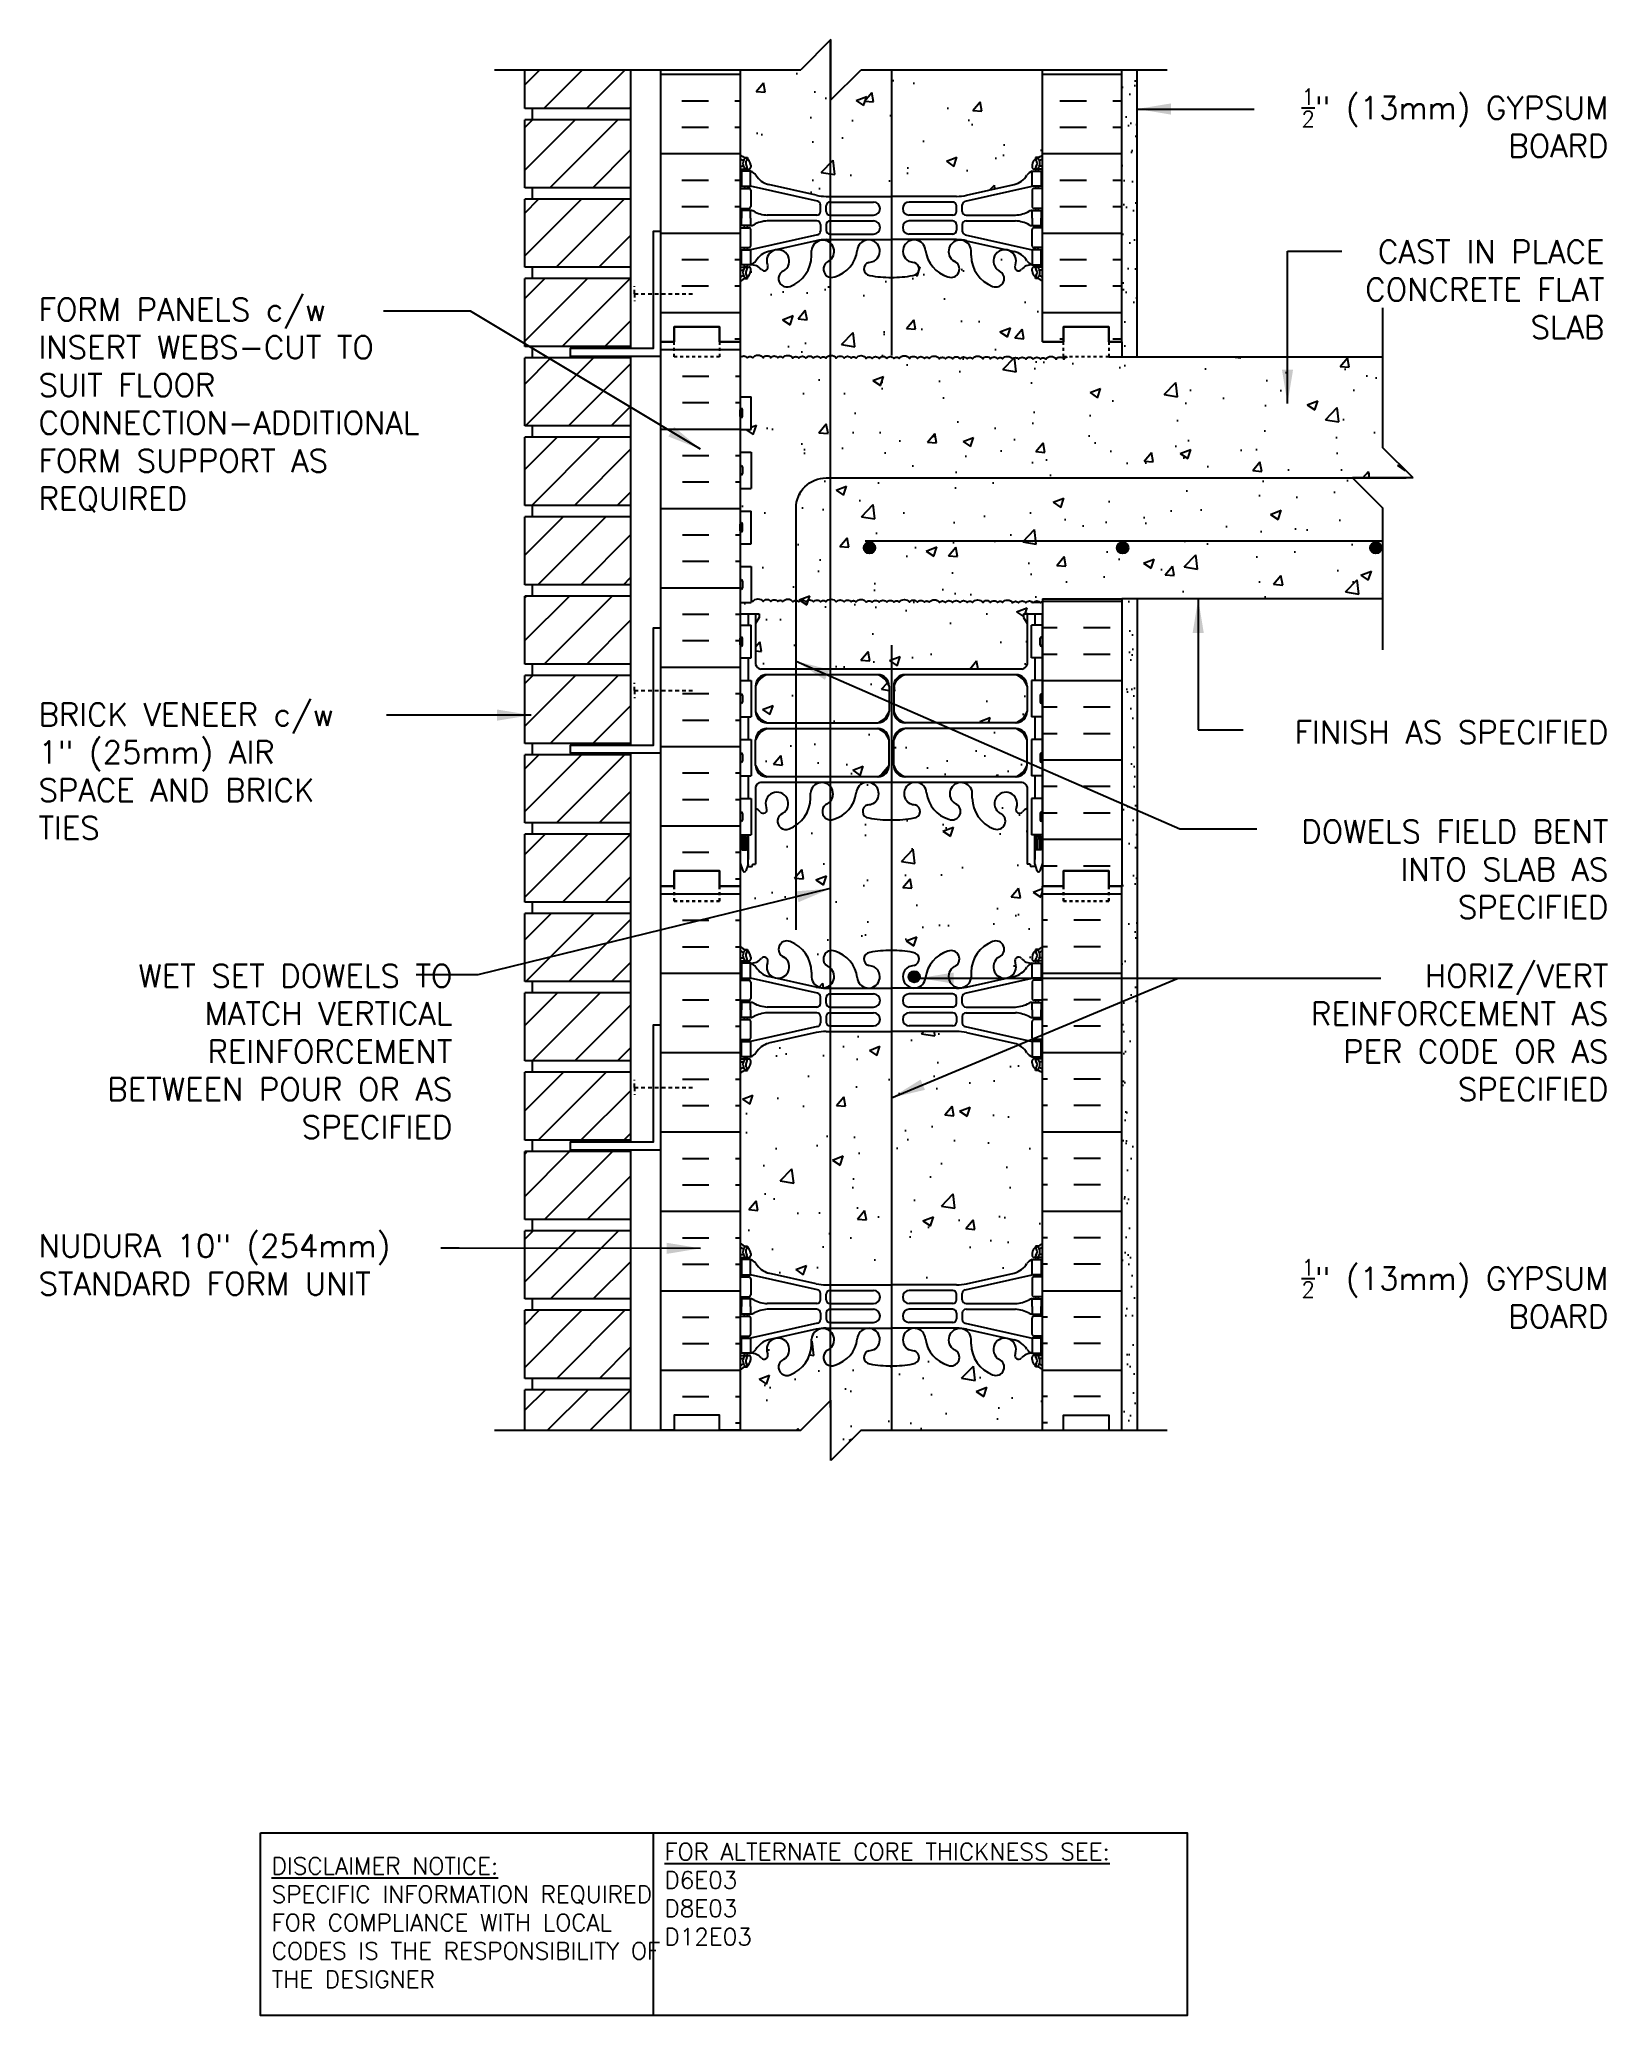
# Model space of a CAD drawing. Header units: inches. Extents: x 75 to 126.9, y 109 to 174.4.
import ezdxf

# ---------------------------------------------------------------- set-up
doc = ezdxf.new("R2010")
doc.units = ezdxf.units.IN
doc.header["$LTSCALE"] = 0.5
doc.header["$MEASUREMENT"] = 0
doc.linetypes.add('DASHED2', pattern=[0.375, 0.25, -0.125])
for name, color, linetype in [('HATCH', 12, 'Continuous'), ('line25', 2, 'Continuous'), ('LINE3', 3, 'Continuous'), ('LINE50', 5, 'Continuous'), ('LINE9', 9, 'Continuous'), ('TEXT', 4, 'Continuous'), ('Web_Edge', 9, 'Continuous')]:
    doc.layers.add(name, color=color, linetype=linetype)
doc.styles.add('DIM', font='romans.shx', dxfattribs={"width": 0.7})
doc.styles.add('ROMANS', font='romans.shx', dxfattribs={"height": 0.75})
doc.styles.get("Standard").update_dxf_attribs({"font": 'romans.shx', "height": 0.75})
doc.dimstyles.new('ext_12', dxfattribs={"dimscale": 12, "dimtxt": 0.09375, "dimasz": 0.09375, "dimexe": 0.09375, "dimexo": 0.0625, "dimgap": 0.0625, "dimtad": 1, "dimdec": 1, "dimzin": 3, "dimdsep": 46, "dimlunit": 4, "dimtxsty": 'DIM', "dimcen": 0.09, "dimdle": 0.09375, "dimclrt": 4, "dimadec": 0, "dimazin": 0, "dimtfac": 1, "dimtdec": 1, "dimtmove": 2, "dimatfit": 3, "dimfxl": 1, "dimfrac": 2, "dimtolj": 1, "dimtzin": 0, "dimarcsym": 0})

msp = doc.modelspace()

# ---------------------------------------------------------------- texts
at = {"layer": 'TEXT', "char_height": 0.75, "style": 'ROMANS'}
for s, insert, width, attachment_point in [('\\A1;{\\H0.7x;\\S1/2;}" (13mm) GYPSUM BOARD', (126.896, 171.64), 12.02995, 6), ('\\A1;{\\H1x;CAST IN PLACE CONCRETE FLAT SLAB}', (126.763, 166.134), 9.23436, 6), ('FORM PANELS c/w INSERT WEBS-CUT TO SUIT FLOOR CONNECTION-ADDITIONAL FORM SUPPORT AS REQUIRED', (74.969, 162.31), 13.80582, 4), ('BRICK VENEER c/w 1" (25mm) AIR SPACE AND BRICK TIES', (74.969, 150.2), 12.02995, 4), ('\\A1;FINISH AS SPECIFIED', (126.896, 151.491), 12.02995, 6), ('\\A1;DOWELS FIELD BENT INTO SLAB AS SPECIFIED ', (126.896, 146.953), 12.02995, 6), ('WET SET DOWELS TO MATCH VERTICAL REINFORCEMENT BETWEEN POUR OR AS SPECIFIED', (88.657, 140.931), 13.70843, 6), ('\\A1;HORIZ/VERT REINFORCEMENT AS PER CODE OR AS SPECIFIED', (126.896, 141.556), 12.02995, 6), ('NUDURA 10" (254mm) STANDARD FORM UNIT', (74.969, 133.875), 13.26797, 4), ('\\A1;{\\H0.7x;\\S1/2;}" (13mm) GYPSUM BOARD', (126.896, 132.921), 12.02995, 6)]:
    msp.add_mtext(s, dxfattribs=dict(at, insert=insert, width=width, attachment_point=attachment_point))
at = {"layer": 'TEXT', "char_height": 0.5625, "attachment_point": 4}
for s, insert, width in [('{\\LFOR ALTERNATE CORE THICKNESS SEE:\\P}D6E03\\PD8E03\\PD12E03', (95.671, 113.058), 23.33295), ('{\\LDISCLAIMER NOTICE:}\\PSPECIFIC INFORMATION REQUIRED FOR COMPLIANCE WITH LOCAL CODES IS THE RESPONSIBILITY OF THE DESIGNER', (82.679, 112.118), 14.00235)]:
    msp.add_mtext(s, dxfattribs=dict(at, insert=insert, width=width))

# ---------------------------------------------------------------- hatches: boundary and pattern name
at = {"layer": 'HATCH'}
h = msp.add_hatch(dxfattribs=at)
h.set_pattern_fill('AR-CONC', color=256, scale=0.5)
h.paths.add_polyline_path([(108.178, 173.401), (102.178, 173.401), (101.178, 172.401), (101.178, 174.401), (100.178, 173.401), (98.178, 173.401), (98.178, 170.593, 0.088416), (98.324, 170.496), (98.414, 170.496), (98.414, 170.454, -0.249069), (98.524, 170.247), (98.524, 170.18, -0.414214), (98.462, 170.117), (98.414, 170.117), (98.414, 170.047), (98.519, 170.047, -0.168672), (98.705, 169.898, 0.17445), (99.113, 169.602), (100.693, 169.249, 0.054974), (101.02, 169.213), (103.178, 169.213), (105.336, 169.213, 0.054974), (105.663, 169.249), (107.244, 169.602, 0.17445), (107.651, 169.898, -0.168672), (107.837, 170.047), (107.942, 170.047), (107.942, 170.117), (107.895, 170.117, -0.414214), (107.832, 170.18), (107.832, 170.247, -0.249069), (107.942, 170.454), (107.942, 170.496), (108.032, 170.496, 0.08841), (108.178, 170.593)])
h.paths.add_polyline_path([(108.178, 166.401, 0.08841), (108.032, 166.498), (107.942, 166.498), (107.942, 166.54, -0.249069), (107.832, 166.747), (107.832, 166.815, -0.414214), (107.895, 166.877), (107.942, 166.877), (107.942, 166.947), (107.837, 166.947, 0.231736), (107.479, 166.796, -0.8344), (107.268, 166.922), (107.28, 166.943, 2.155404), (106.741, 166.749, -1), (106.527, 166.238, -0.311223), (105.818, 167.254), (105.819, 167.419, 1.661382), (105.258, 167.066, -1), (105.044, 166.555, -0.307094), (104.306, 167.45, 1.604516), (103.747, 167.074, 0.055617), (103.926, 167.029, -0.843243), (103.892, 166.596, -0.047544), (103.178, 166.532, -0.047544), (102.464, 166.596, -0.843243), (102.43, 167.029, 0.055617), (102.609, 167.074, 1.604516), (102.051, 167.45, -0.307094), (101.312, 166.555, -1), (101.098, 167.066, 1.661382), (100.537, 167.419), (100.538, 167.273, -0.316114), (99.829, 166.238, -1), (99.615, 166.749, 2.155404), (99.077, 166.943), (99.088, 166.922, -0.834375), (98.877, 166.796, 0.23174), (98.519, 166.947), (98.414, 166.947), (98.414, 166.877), (98.462, 166.877, -0.414214), (98.524, 166.815), (98.524, 166.747, -0.249069), (98.414, 166.54), (98.414, 166.498), (98.324, 166.498, 0.088416), (98.178, 166.401), (98.178, 164.401), (98.178, 163.874, -0.519406), (98.413, 163.874, -0.520567), (98.591, 163.874, -0.520567), (98.932, 163.874, -0.520567), (99.189, 163.874, -0.520567), (99.421, 163.874, -0.520567), (99.585, 163.874, -0.520567), (99.919, 163.863, -0.520567), (100.116, 163.863, -0.520567), (100.351, 163.863, -0.520567), (100.602, 163.863, -0.520567), (100.837, 163.863, -0.520567), (101.014, 163.863, -0.520567), (101.356, 163.863, -0.520567), (101.612, 163.863, -0.520567), (101.844, 163.863, -0.520567), (102.008, 163.863, -0.520567), (102.343, 163.852, -0.520567), (102.539, 163.852, -0.520567), (102.774, 163.852, -0.520567), (103.025, 163.852, -0.520567), (103.26, 163.852, -0.520567), (103.438, 163.852, -0.520567), (103.779, 163.852, -0.520567), (104.036, 163.852, -0.520567), (104.268, 163.852, -0.520567), (104.432, 163.852, -0.520567), (104.766, 163.841, -0.520567), (104.963, 163.841, -0.520567), (105.198, 163.841, -0.520567), (105.449, 163.841, -0.520567), (105.684, 163.841, -0.520567), (105.861, 163.841, -0.520567), (106.202, 163.841, -0.520567), (106.459, 163.841, -0.520567), (106.691, 163.841, -0.520567), (106.855, 163.841, -0.520567), (107.189, 163.83, -0.520567), (107.386, 163.83, -0.520567), (107.621, 163.83, -0.520567), (107.872, 163.83, -0.520567), (108.107, 163.83, -0.520567), (108.284, 163.83, -0.520567), (108.626, 163.83, -0.520567), (108.882, 163.83, -0.280682), (108.998, 163.901), (108.866, 163.901), (108.866, 164.401), (108.178, 164.401)])
h.paths.add_polyline_path([(119.433, 163.901), (110.366, 163.901), (108.998, 163.901, 0.280682), (108.882, 163.83, 0.520567), (108.626, 163.83, 0.520567), (108.284, 163.83, 0.520567), (108.107, 163.83, 0.520567), (107.872, 163.83, 0.520567), (107.621, 163.83, 0.520567), (107.386, 163.83, 0.520567), (107.189, 163.83, 0.520567), (106.855, 163.841, 0.520567), (106.691, 163.841, 0.520567), (106.459, 163.841, 0.520567), (106.202, 163.841, 0.520567), (105.861, 163.841, 0.520567), (105.684, 163.841, 0.520567), (105.449, 163.841, 0.520567), (105.198, 163.841, 0.520567), (104.963, 163.841, 0.520567), (104.766, 163.841, 0.520567), (104.432, 163.852, 0.520567), (104.268, 163.852, 0.520567), (104.036, 163.852, 0.520567), (103.779, 163.852, 0.520567), (103.438, 163.852, 0.520567), (103.26, 163.852, 0.520567), (103.025, 163.852, 0.520567), (102.774, 163.852, 0.520567), (102.539, 163.852, 0.520567), (102.343, 163.852, 0.520567), (102.008, 163.863, 0.520567), (101.844, 163.863, 0.520567), (101.612, 163.863, 0.520567), (101.356, 163.863, 0.520567), (101.014, 163.863, 0.520567), (100.837, 163.863, 0.520567), (100.602, 163.863, 0.520567), (100.351, 163.863, 0.520567), (100.116, 163.863, 0.520567), (99.919, 163.863, 0.520567), (99.585, 163.874, 0.520567), (99.421, 163.874, 0.520567), (99.189, 163.874, 0.520567), (98.932, 163.874, 0.520567), (98.591, 163.874, 0.520567), (98.413, 163.874, 0.519406), (98.178, 163.874), (98.178, 162.586), (98.543, 162.586), (98.543, 161.506), (98.178, 161.506), (98.178, 160.756), (98.543, 160.756), (98.543, 159.556), (98.178, 159.556), (98.178, 158.806), (98.543, 158.806), (98.543, 157.726), (98.178, 157.726), (98.178, 156.976), (98.543, 156.976), (98.543, 155.85, -0.144272), (98.591, 155.812, -0.520567), (98.932, 155.812, -0.520567), (99.189, 155.812, -0.520567), (99.421, 155.812, -0.520567), (99.585, 155.812, -0.520567), (99.919, 155.801, -0.520567), (100.116, 155.801, -0.520567), (100.351, 155.801, -0.520567), (100.602, 155.801, -0.520567), (100.837, 155.801, -0.520567), (101.014, 155.801, -0.520567), (101.356, 155.801, -0.520567), (101.612, 155.801, -0.520567), (101.844, 155.801, -0.520567), (102.008, 155.801, -0.520567), (102.343, 155.79, -0.520567), (102.539, 155.79, -0.520567), (102.774, 155.79, -0.520567), (103.025, 155.79, -0.520567), (103.26, 155.79, -0.520567), (103.438, 155.79, -0.520567), (103.779, 155.79, -0.520567), (104.036, 155.79, -0.520567), (104.268, 155.79, -0.520567), (104.432, 155.79, -0.520567), (104.766, 155.78, -0.520567), (104.963, 155.78, -0.520567), (105.198, 155.78, -0.520567), (105.449, 155.78, -0.520567), (105.684, 155.78, -0.520567), (105.861, 155.78, -0.520567), (106.202, 155.78, -0.520567), (106.459, 155.78, -0.520567), (106.691, 155.78, -0.520567), (106.855, 155.78, -0.520567), (107.189, 155.769, -0.520567), (107.386, 155.769, -0.520567), (107.621, 155.769, -0.501249), (107.866, 155.776), (107.878, 155.776, -0.479526), (108.101, 155.776), (108.113, 155.776, -0.179403), (108.178, 155.813), (108.178, 155.901), (110.803, 155.901), (119.433, 155.901), (119.433, 158.901), (118.433, 159.901), (120.433, 159.901), (119.433, 160.901)])
h.paths.add_polyline_path([(107.668, 155.089), (107.548, 155.289), (107.548, 155.401), (108.178, 155.401), (108.178, 155.776), (107.813, 155.776), (107.813, 155.819, 0.367877), (107.621, 155.769, 0.520567), (107.386, 155.769, 0.520567), (107.189, 155.769, 0.520567), (106.855, 155.78, 0.520567), (106.691, 155.78, 0.520567), (106.459, 155.78, 0.520567), (106.202, 155.78, 0.520567), (105.861, 155.78, 0.520567), (105.684, 155.78, 0.520567), (105.449, 155.78, 0.520567), (105.198, 155.78, 0.520567), (104.963, 155.78, 0.520567), (104.766, 155.78, 0.520567), (104.432, 155.79, 0.520567), (104.268, 155.79, 0.520567), (104.036, 155.79, 0.520567), (103.779, 155.79, 0.520567), (103.438, 155.79, 0.520567), (103.26, 155.79, 0.520567), (103.025, 155.79, 0.520567), (102.774, 155.79, 0.520567), (102.539, 155.79, 0.520567), (102.343, 155.79, 0.520567), (102.008, 155.801, 0.520567), (101.844, 155.801, 0.520567), (101.612, 155.801, 0.520567), (101.356, 155.801, 0.520567), (101.014, 155.801, 0.520567), (100.837, 155.801, 0.520567), (100.602, 155.801, 0.520567), (100.351, 155.801, 0.520567), (100.116, 155.801, 0.520567), (99.919, 155.801, 0.520567), (99.585, 155.812, 0.520567), (99.421, 155.812, 0.520567), (99.189, 155.812, 0.520567), (98.932, 155.812, 0.520567), (98.591, 155.812, 0.144272), (98.543, 155.85), (98.543, 155.776), (98.178, 155.776), (98.178, 155.401), (98.808, 155.401), (98.808, 155.289), (98.688, 155.089), (98.688, 153.727, 0.268156), (98.849, 153.579), (107.507, 153.579, 0.268138), (107.668, 153.727)])
h.paths.add_polyline_path([(103.102, 153.017, 0.225652), (102.727, 153.392), (99.063, 153.392, 0.225652), (98.688, 153.017), (98.688, 152.176, 0.225652), (99.063, 151.801), (102.727, 151.801, 0.225652), (103.102, 152.176)])
h.paths.add_polyline_path([(103.102, 150.394), (103.102, 151.235, 0.225652), (102.727, 151.61), (99.063, 151.61, 0.225652), (98.688, 151.235), (98.688, 150.394, 0.225652), (99.063, 150.019), (102.727, 150.019, 0.225652)])
h.paths.add_polyline_path([(107.668, 151.235, 0.225652), (107.293, 151.61), (103.629, 151.61, 0.225652), (103.254, 151.235), (103.254, 150.394, 0.225652), (103.629, 150.019), (107.293, 150.019, 0.225652), (107.668, 150.394)])
h.paths.add_polyline_path([(107.668, 153.017, 0.225652), (107.293, 153.392), (103.629, 153.392, 0.225652), (103.254, 153.017), (103.254, 152.176, 0.225652), (103.629, 151.801), (107.293, 151.801, 0.225652), (107.668, 152.176)])
h.paths.add_polyline_path([(107.668, 148.967, 0.108935), (107.515, 148.854, -0.8344), (107.304, 148.979), (107.316, 149.001, 2.155404), (106.777, 148.806, -1), (106.563, 148.295, -0.311223), (105.854, 149.311), (105.855, 149.476, 1.661382), (105.294, 149.124, -1), (105.08, 148.612, -0.307094), (104.342, 149.508, 1.604516), (103.783, 149.132, 0.055617), (103.962, 149.086, -0.843243), (103.928, 148.654, -0.049932), (103.178, 148.59, -0.049932), (102.428, 148.654, -0.843243), (102.394, 149.086, 0.055617), (102.573, 149.132, 1.604516), (102.015, 149.508, -0.307094), (101.276, 148.612, -1), (101.062, 149.124, 1.661382), (100.501, 149.476), (100.502, 149.331, -0.316114), (99.793, 148.295, -1), (99.579, 148.806, 2.155404), (99.041, 149.001), (99.052, 148.979, -0.834375), (98.841, 148.854, 0.108938), (98.688, 148.967), (98.688, 147.13), (98.588, 147.13), (98.588, 147.1, -0.414214), (98.538, 147.05), (98.412, 147.05), (98.369, 146.919, -0.725737), (98.263, 146.9), (98.178, 147.161), (98.178, 146.401), (98.178, 144.401, 0.088416), (98.324, 144.304), (98.414, 144.304), (98.414, 144.262, -0.249069), (98.524, 144.055), (98.524, 143.987, -0.414214), (98.462, 143.925), (98.414, 143.925), (98.414, 143.855), (98.519, 143.855, 0.231736), (98.877, 144.006, -0.8344), (99.088, 143.88), (99.077, 143.859, 2.155404), (99.615, 144.054, -1), (99.829, 144.565, -0.311223), (100.538, 143.549), (100.537, 143.384, 1.661382), (101.098, 143.736, -1), (101.312, 144.247, -0.307094), (102.051, 143.352, 1.604516), (102.609, 143.728, 0.055617), (102.43, 143.773, -0.843243), (102.464, 144.206, -0.047544), (103.178, 144.271, -0.047544), (103.892, 144.206, -0.843243), (103.926, 143.773, 0.055617), (103.747, 143.728, 1.604516), (104.306, 143.352, -0.307094), (105.044, 144.247, -1), (105.258, 143.736, 1.661382), (105.819, 143.384), (105.819, 143.529, -0.316114), (106.527, 144.565, -1), (106.741, 144.054, 2.155404), (107.28, 143.859), (107.268, 143.88, -0.834375), (107.479, 144.006, 0.23174), (107.837, 143.855), (107.942, 143.855), (107.942, 143.925), (107.895, 143.925, -0.414214), (107.832, 143.987), (107.832, 144.055, -0.249069), (107.942, 144.262), (107.942, 144.304), (108.032, 144.304, 0.08841), (108.178, 144.401), (108.178, 146.401), (108.178, 147.161), (108.099, 146.919, -0.725737), (107.993, 146.9), (107.944, 147.05), (107.818, 147.05, -0.414214), (107.768, 147.1), (107.768, 147.13), (107.668, 147.13)])
h.paths.add_polyline_path([(108.178, 140.209, 0.08841), (108.032, 140.306), (107.942, 140.306), (107.942, 140.348, -0.249069), (107.832, 140.555), (107.832, 140.622, -0.414214), (107.895, 140.685), (107.942, 140.685), (107.942, 140.755), (107.837, 140.755, -0.168672), (107.651, 140.905, 0.17445), (107.244, 141.2), (105.663, 141.553, 0.054974), (105.336, 141.589), (103.178, 141.589), (101.02, 141.589, 0.054974), (100.693, 141.553), (99.113, 141.2, 0.17445), (98.705, 140.905, -0.168672), (98.519, 140.755), (98.414, 140.755), (98.414, 140.685), (98.462, 140.685, -0.414214), (98.524, 140.622), (98.524, 140.555, -0.249069), (98.414, 140.348), (98.414, 140.306), (98.324, 140.306, 0.088416), (98.178, 140.209), (98.178, 134.593, 0.088416), (98.324, 134.496), (98.414, 134.496), (98.414, 134.454, -0.249069), (98.524, 134.247), (98.524, 134.18, -0.414214), (98.462, 134.117), (98.414, 134.117), (98.414, 134.047), (98.519, 134.047, -0.168672), (98.705, 133.898, 0.17445), (99.113, 133.602), (100.693, 133.249, 0.054974), (101.02, 133.213), (103.178, 133.213), (105.336, 133.213, 0.054974), (105.663, 133.249), (107.244, 133.602, 0.17445), (107.651, 133.898, -0.168672), (107.837, 134.047), (107.942, 134.047), (107.942, 134.117), (107.895, 134.117, -0.414214), (107.832, 134.18), (107.832, 134.247, -0.249069), (107.942, 134.454), (107.942, 134.496), (108.032, 134.496, 0.08841), (108.178, 134.593)])
h.paths.add_polyline_path([(108.178, 130.401, 0.08841), (108.032, 130.498), (107.942, 130.498), (107.942, 130.54, -0.249069), (107.832, 130.747), (107.832, 130.815, -0.414214), (107.895, 130.877), (107.942, 130.877), (107.942, 130.947), (107.837, 130.947, 0.231736), (107.479, 130.796, -0.8344), (107.268, 130.922), (107.28, 130.943, 2.155404), (106.741, 130.749, -1), (106.527, 130.238, -0.311223), (105.818, 131.254), (105.819, 131.419, 1.661382), (105.258, 131.066, -1), (105.044, 130.555, -0.307094), (104.306, 131.45, 1.604516), (103.747, 131.074, 0.055617), (103.926, 131.029, -0.843243), (103.892, 130.596, -0.047544), (103.178, 130.532, -0.047544), (102.464, 130.596, -0.843243), (102.43, 131.029, 0.055617), (102.609, 131.074, 1.604516), (102.051, 131.45, -0.307094), (101.312, 130.555, -1), (101.098, 131.066, 1.661382), (100.537, 131.419), (100.538, 131.273, -0.316114), (99.829, 130.238, -1), (99.615, 130.749, 2.155404), (99.077, 130.943), (99.088, 130.922, -0.834375), (98.877, 130.796, 0.23174), (98.519, 130.947), (98.414, 130.947), (98.414, 130.877), (98.462, 130.877, -0.414214), (98.524, 130.815), (98.524, 130.747, -0.249069), (98.414, 130.54), (98.414, 130.498), (98.324, 130.498, 0.088416), (98.178, 130.401), (98.178, 128.401), (100.178, 128.401), (101.178, 129.401), (101.178, 127.401), (102.178, 128.401), (108.178, 128.401)])
h = msp.add_hatch(dxfattribs=at)
h.set_pattern_fill('ANSI31', color=256, scale=8, style=0)
h.set_pattern_definition([(45, (92.1818, 165.549), (-0.707107, 0.707107), [])])
h.paths.add_polyline_path([(94.553, 166.494), (91.053, 166.494), (91.053, 164.244), (94.553, 164.244)])
h.paths.add_polyline_path([(94.553, 163.869), (91.053, 163.869), (91.053, 161.619), (94.553, 161.619)])
h.paths.add_polyline_path([(94.553, 161.244), (91.053, 161.244), (91.053, 158.994), (94.553, 158.994)])
h.paths.add_polyline_path([(94.553, 158.619), (91.053, 158.619), (91.053, 156.369), (94.552, 156.369)])
h.paths.add_polyline_path([(94.552, 155.994), (91.053, 155.994), (91.053, 153.744), (94.552, 153.744)])
h.paths.add_polyline_path([(94.552, 153.369), (91.053, 153.369), (91.053, 151.119), (94.552, 151.119)])
h.paths.add_polyline_path([(94.553, 169.119), (91.053, 169.119), (91.053, 166.869), (94.553, 166.869)])
h.paths.add_polyline_path([(94.553, 171.744), (91.053, 171.744), (91.053, 169.494), (94.553, 169.494)])
h.paths.add_polyline_path([(94.553, 173.401), (91.053, 173.401), (91.053, 172.119), (94.553, 172.119)])
h.paths.add_polyline_path([(94.551, 142.869), (91.053, 142.869), (91.053, 140.619), (94.551, 140.619)])
h.paths.add_polyline_path([(94.551, 140.244), (91.053, 140.244), (91.053, 137.994), (94.551, 137.994)])
h.paths.add_polyline_path([(94.551, 137.619), (91.053, 137.619), (91.053, 135.369), (94.55, 135.369)])
h.paths.add_polyline_path([(94.55, 134.994), (91.053, 134.994), (91.053, 132.744), (94.55, 132.744)])
h.paths.add_polyline_path([(94.55, 132.369), (91.053, 132.369), (91.053, 130.119), (94.55, 130.119)])
h.paths.add_polyline_path([(94.552, 150.744), (91.053, 150.744), (91.053, 148.494), (94.552, 148.494)])
h.paths.add_polyline_path([(94.552, 148.119), (91.053, 148.119), (91.053, 145.869), (94.551, 145.869)])
h.paths.add_polyline_path([(94.551, 145.494), (91.053, 145.494), (91.053, 143.244), (94.551, 143.244)])
h.paths.add_polyline_path([(91.053, 128.401), (94.55, 128.401), (94.55, 129.744), (91.053, 129.744)])
h = msp.add_hatch(dxfattribs=at)
h.set_pattern_fill('INSUL', color=256, scale=7, style=0)
h.paths.add_polyline_path([(98.178, 173.428), (98.151, 173.401), (95.553, 173.401), (95.553, 164.401), (95.991, 164.401), (95.991, 164.901), (97.491, 164.901), (97.491, 164.401), (98.178, 164.401)])
h = msp.add_hatch(dxfattribs=at)
h.set_pattern_fill('INSUL', color=256, scale=7, style=0)
h.set_pattern_definition([(0, (2, 0), (0, 2.625), []), (0, (2, 0.875), (0, 2.625), [0.875, -0.875]), (0, (2, 1.75), (0, 2.625), [0.875, -0.875])])
h.paths.add_polyline_path([(110.803, 173.401), (108.178, 173.401), (108.178, 164.401), (108.866, 164.401), (108.866, 164.901), (110.366, 164.901), (110.366, 164.401), (110.803, 164.401)])
h = msp.add_hatch(dxfattribs=at)
h.set_pattern_fill('AR-SAND', color=256, scale=0.5, style=0)
h.set_pattern_definition([(37.5, (100.74064, 146.9011), (-0.031497, 0.963412), [0, -0.76, 0, -0.85, 0, -0.8125]), (7.5, (100.7406, 146.9011), (0.88489, 1.411073), [0, -0.41, 0, -0.685, 0, -0.2625]), (327.5, (100.1256, 146.9011), (1.55707, 0.00283), [0, -0.25, 0, -0.9, 0, -1.175]), (317.5, (100.1256, 146.9011), (1.503063, 0.43884), [0, -0.125, 0, -0.59, 0, -0.675])])
h.paths.add_polyline_path([(110.803, 163.901), (111.303, 163.901), (111.303, 173.401), (110.803, 173.401)])
h = msp.add_hatch(dxfattribs=at)
h.set_pattern_fill('INSUL', color=256, scale=7, style=0)
h.set_pattern_definition([(0, (-2827.9834, -250.6084), (0, 2.625), []), (0, (-2827.9834, -249.7334), (0, 2.625), [0.875, -0.875]), (0, (-2827.9834, -248.8584), (0, 2.625), [0.875, -0.875])])
h.paths.add_polyline_path([(95.553, 146.401), (95.991, 146.401), (95.991, 146.901), (97.491, 146.901), (97.491, 146.401), (98.178, 146.401), (98.178, 164.401), (97.491, 164.401), (97.491, 164.901), (95.991, 164.901), (95.991, 164.401), (95.553, 164.401)])
h = msp.add_hatch(dxfattribs=at)
h.set_pattern_fill('INSUL', color=256, scale=7, style=0)
h.set_pattern_definition([(0, (109.5324, 155.8238), (0, 2.625), []), (0, (109.5324, 156.6988), (0, 2.625), [0.875, -0.875]), (0, (109.5324, 157.5738), (0, 2.625), [0.875, -0.875])])
h.paths.add_polyline_path([(110.803, 155.901), (108.178, 155.901), (108.178, 155.618), (110.803, 155.618)])
h.paths.add_polyline_path([(110.803, 155.618), (108.178, 155.618), (108.178, 146.401), (108.866, 146.401), (108.866, 146.901), (110.366, 146.901), (110.366, 146.401), (110.803, 146.401)])
h = msp.add_hatch(dxfattribs=at)
h.set_pattern_fill('AR-SAND', color=256, scale=0.5, style=0)
h.set_pattern_definition([(37.5, (111.2565, 149.0647), (-0.031497, 0.963412), [0, -0.76, 0, -0.85, 0, -0.8125]), (7.5, (111.2565, 149.0647), (0.88489, 1.41107), [0, -0.41, 0, -0.685, 0, -0.2625]), (327.5, (110.6415, 149.0647), (1.55707, 0.00283), [0, -0.25, 0, -0.9, 0, -1.175]), (317.5, (110.6415, 149.0647), (1.50306, 0.43884), [0, -0.125, 0, -0.59, 0, -0.675])])
h.paths.add_polyline_path([(111.303, 155.901), (110.803, 155.901), (110.803, 146.401), (110.803, 145.981), (111.303, 145.981)])
h.paths.add_polyline_path([(111.303, 140.967), (110.803, 140.967), (110.803, 128.402), (111.303, 128.402)])
h.paths.add_polyline_path([(111.303, 145.901), (110.803, 145.901), (110.803, 140.967), (111.303, 140.967)])
h = msp.add_hatch(dxfattribs=at)
h.set_pattern_fill('INSUL', color=256, scale=7, style=0)
h.set_pattern_definition([(0, (-2827.9834, -268.6084), (0, 2.625), []), (0, (-2827.9834, -267.7334), (0, 2.625), [0.875, -0.875]), (0, (-2827.9834, -266.8584), (0, 2.625), [0.875, -0.875])])
h.paths.add_polyline_path([(95.553, 128.401), (95.991, 128.401), (95.991, 128.901), (97.491, 128.901), (97.491, 128.401), (98.178, 128.401), (98.178, 146.401), (97.491, 146.401), (97.491, 146.901), (95.991, 146.901), (95.991, 146.401), (95.553, 146.401)])
h = msp.add_hatch(dxfattribs=at)
h.set_pattern_fill('INSUL', color=256, scale=7, style=0)
h.set_pattern_definition([(180, (3034.3397, -268.6084), (0, 2.625), []), (180, (3034.3397, -267.7334), (0, 2.625), [0.875, -0.875]), (180, (3034.3397, -266.8584), (0, 2.625), [0.875, -0.875])])
h.paths.add_polyline_path([(110.803, 128.401), (110.366, 128.401), (110.366, 128.901), (108.866, 128.901), (108.866, 128.401), (108.178, 128.401), (108.178, 146.401), (108.866, 146.401), (108.866, 146.901), (110.366, 146.901), (110.366, 146.401), (110.803, 146.401)])
at = {"layer": 'LINE3'}
for points in [[(102.641, 157.588, 1), (102.266, 157.588, 1)], [(111.016, 157.588, 1), (110.641, 157.588, 1)], [(119.391, 157.588, 1), (119.016, 157.588, 1)], [(103.747, 143.403, 1), (104.122, 143.403, 1)]]:
    msp.add_hatch(color=256, dxfattribs=at).paths.add_polyline_path(points)

# ---------------------------------------------------------------- linework, layer by layer
at = {"layer": 'HATCH'}
for points in [[(98.178, 163.874, -0.519406), (98.413, 163.874, -0.520567), (98.591, 163.874, -0.520567), (98.932, 163.874, -0.520567), (99.189, 163.874, -0.520567), (99.421, 163.874, -0.520567), (99.585, 163.874, -0.520567), (99.919, 163.863, -0.520567), (100.116, 163.863, -0.520567), (100.351, 163.863, -0.520567), (100.602, 163.863, -0.434064), (100.602, 163.863, -0.434064)], [(100.602, 163.863, -0.520567), (100.837, 163.863, -0.520567), (101.014, 163.863, -0.520567), (101.356, 163.863, -0.520567), (101.612, 163.863, -0.520567), (101.844, 163.863, -0.520567), (102.008, 163.863, -0.520567), (102.343, 163.852, -0.520567), (102.539, 163.852, -0.520567), (102.774, 163.852, -0.520567), (103.025, 163.852, -0.434064), (103.025, 163.852, -0.434064)], [(103.025, 163.852, -0.520567), (103.26, 163.852, -0.520567), (103.438, 163.852, -0.520567), (103.779, 163.852, -0.520567), (104.036, 163.852, -0.520567), (104.268, 163.852, -0.520567), (104.432, 163.852, -0.520567), (104.766, 163.841, -0.520567), (104.963, 163.841, -0.520567), (105.198, 163.841, -0.520567), (105.449, 163.841, -0.434064), (105.449, 163.841, -0.434064)], [(105.449, 163.841, -0.520567), (105.684, 163.841, -0.520567), (105.861, 163.841, -0.520567), (106.202, 163.841, -0.520567), (106.459, 163.841, -0.520567), (106.691, 163.841, -0.520567), (106.855, 163.841, -0.520567), (107.189, 163.83, -0.520567), (107.386, 163.83, -0.520567), (107.621, 163.83, -0.520567), (107.872, 163.83, -0.434064), (107.872, 163.83, -0.434064)], [(107.872, 163.83, -0.520567), (108.107, 163.83, -0.520567), (108.284, 163.83, -0.520567), (108.626, 163.83, -0.520567), (108.882, 163.83, -0.280682), (108.998, 163.901, -0.280682)], [(98.543, 155.85, -0.144272), (98.591, 155.812, -0.520567), (98.932, 155.812, -0.520567), (99.189, 155.812, -0.520567), (99.421, 155.812, -0.520567), (99.585, 155.812, -0.520567), (99.919, 155.801, -0.520567), (100.116, 155.801, -0.520567), (100.351, 155.801, -0.520567), (100.602, 155.801, -0.434064), (100.602, 155.801)], [(100.602, 155.801, -0.520567), (100.837, 155.801, -0.520567), (101.014, 155.801, -0.520567), (101.356, 155.801, -0.520567), (101.612, 155.801, -0.520567), (101.844, 155.801, -0.520567), (102.008, 155.801, -0.520567), (102.343, 155.79, -0.520567), (102.539, 155.79, -0.520567), (102.774, 155.79, -0.520567), (103.025, 155.79, -0.434064), (103.025, 155.79, -0.434064)], [(103.025, 155.79, -0.520567), (103.26, 155.79, -0.520567), (103.438, 155.79, -0.520567), (103.779, 155.79, -0.520567), (104.036, 155.79, -0.520567), (104.268, 155.79, -0.520567), (104.432, 155.79, -0.520567), (104.766, 155.78, -0.520567), (104.963, 155.78, -0.520567), (105.198, 155.78, -0.520567), (105.449, 155.78, -0.434064), (105.449, 155.78, -0.434064)], [(105.449, 155.78, -0.520567), (105.684, 155.78, -0.520567), (105.861, 155.78, -0.520567), (106.202, 155.78, -0.520567), (106.459, 155.78, -0.520567), (106.691, 155.78, -0.520567), (106.855, 155.78, -0.520567), (107.189, 155.769, -0.520567), (107.386, 155.769, -0.520567), (107.621, 155.769, -0.520567), (107.872, 155.769, -0.434064), (107.872, 155.769, -0.434064)], [(107.872, 155.769, -0.520567), (108.107, 155.769, -0.202105), (108.178, 155.813, -0.202105)]]:
    msp.add_lwpolyline(points, format="xyb", dxfattribs=at)
at = {"layer": 'line25'}
for p, q in [((91.053, 172.119), (91.053, 173.401)), ((94.553, 173.401), (94.553, 164.181)), ((98.178, 173.401), (98.178, 164.401)), ((108.178, 164.401), (108.178, 173.401)), ((94.553, 172.119), (91.053, 172.119)), ((91.303, 171.744), (91.303, 172.119)), ((94.553, 171.744), (91.053, 171.744)), ((91.053, 169.494), (91.053, 171.744)), ((94.553, 169.494), (91.053, 169.494)), ((91.303, 169.119), (91.303, 169.494)), ((94.553, 169.119), (91.053, 169.119)), ((91.053, 166.869), (91.053, 169.119)), ((94.553, 166.869), (91.053, 166.869)), ((91.303, 166.494), (91.303, 166.869)), ((94.553, 166.494), (91.053, 166.494)), ((91.053, 164.244), (91.053, 166.494)), ((94.553, 164.244), (91.053, 164.244)), ((91.303, 163.869), (91.303, 164.244)), ((98.178, 164.401), (98.178, 146.401)), ((94.553, 163.869), (91.053, 163.869)), ((91.053, 161.619), (91.053, 163.869)), ((94.553, 163.931), (94.553, 151.056)), ((98.178, 162.586), (98.543, 162.586)), ((98.543, 161.506), (98.543, 162.586)), ((94.553, 161.619), (91.053, 161.619)), ((91.303, 161.244), (91.303, 161.619)), ((98.178, 161.506), (98.543, 161.506)), ((94.553, 161.244), (91.053, 161.244)), ((91.053, 158.994), (91.053, 161.244)), ((98.178, 160.756), (98.543, 160.756)), ((98.543, 160.756), (98.543, 159.556)), ((98.178, 159.556), (98.543, 159.556)), ((94.553, 158.994), (91.053, 158.994)), ((91.303, 158.619), (91.303, 158.994)), ((94.553, 158.619), (91.053, 158.619)), ((91.053, 156.369), (91.053, 158.619)), ((98.178, 158.806), (98.543, 158.806)), ((98.543, 157.726), (98.543, 158.806)), ((98.178, 157.726), (98.543, 157.726)), ((98.178, 156.976), (98.543, 156.976)), ((98.543, 156.976), (98.543, 155.776)), ((94.553, 156.369), (91.053, 156.369)), ((91.303, 155.994), (91.303, 156.369)), ((94.553, 155.994), (91.053, 155.994)), ((91.053, 153.744), (91.053, 155.994)), ((98.178, 155.776), (98.543, 155.776)), ((107.813, 155.819), (107.813, 155.776)), ((108.178, 155.776), (107.813, 155.776)), ((108.178, 155.901), (108.178, 146.401)), ((98.178, 155.026), (98.543, 155.026)), ((98.543, 153.946), (98.543, 155.026)), ((108.178, 155.026), (107.813, 155.026)), ((107.813, 153.946), (107.813, 155.026)), ((94.553, 153.744), (91.053, 153.744)), ((91.303, 153.369), (91.303, 153.744)), ((98.178, 153.946), (98.543, 153.946)), ((108.178, 153.946), (107.813, 153.946)), ((94.553, 153.369), (91.053, 153.369)), ((91.053, 151.119), (91.053, 153.369)), ((98.178, 153.196), (98.543, 153.196)), ((98.543, 153.196), (98.543, 151.996)), ((108.178, 153.196), (107.813, 153.196)), ((107.813, 153.196), (107.813, 151.996)), ((98.178, 151.996), (98.543, 151.996)), ((108.178, 151.996), (107.813, 151.996)), ((94.553, 151.119), (91.053, 151.119)), ((91.303, 150.744), (91.303, 151.119)), ((98.178, 151.246), (98.543, 151.246)), ((98.543, 151.246), (98.543, 150.046)), ((108.178, 151.246), (107.813, 151.246)), ((107.813, 151.246), (107.813, 150.046)), ((94.553, 150.744), (91.053, 150.744)), ((91.053, 148.494), (91.053, 150.744)), ((94.553, 150.806), (94.553, 137.931)), ((98.178, 150.046), (98.543, 150.046)), ((108.178, 150.046), (107.813, 150.046)), ((98.178, 149.296), (98.543, 149.296)), ((98.543, 149.296), (98.543, 148.096)), ((108.178, 149.296), (107.813, 149.296)), ((107.813, 149.296), (107.813, 148.096)), ((94.553, 148.494), (91.053, 148.494)), ((91.303, 148.119), (91.303, 148.494)), ((94.553, 148.119), (91.053, 148.119)), ((91.053, 145.869), (91.053, 148.119)), ((98.178, 148.096), (98.178, 146.401)), ((98.178, 148.096), (98.543, 148.096)), ((108.178, 148.096), (107.813, 148.096)), ((98.178, 146.401), (98.178, 128.401)), ((108.178, 128.401), (108.178, 146.401)), ((94.553, 145.869), (91.053, 145.869)), ((91.303, 145.494), (91.303, 145.869)), ((94.553, 145.494), (91.053, 145.494)), ((91.053, 143.244), (91.053, 145.494)), ((94.553, 143.244), (91.053, 143.244)), ((91.303, 142.869), (91.303, 143.244)), ((94.553, 142.869), (91.053, 142.869)), ((91.053, 140.619), (91.053, 142.869)), ((94.553, 140.619), (91.053, 140.619)), ((91.303, 140.244), (91.303, 140.619)), ((94.553, 140.244), (91.053, 140.244)), ((91.053, 137.994), (91.053, 140.244)), ((94.553, 137.994), (91.053, 137.994)), ((91.303, 137.619), (91.303, 137.994)), ((94.553, 137.619), (91.053, 137.619)), ((91.053, 135.369), (91.053, 137.619)), ((94.553, 137.681), (94.553, 128.401)), ((94.553, 135.369), (91.053, 135.369)), ((91.303, 134.994), (91.303, 135.369)), ((94.553, 134.994), (91.053, 134.994)), ((91.053, 132.744), (91.053, 134.994)), ((94.553, 132.744), (91.053, 132.744)), ((91.303, 132.369), (91.303, 132.744)), ((94.553, 132.369), (91.053, 132.369)), ((91.053, 130.119), (91.053, 132.369)), ((94.553, 130.119), (91.053, 130.119)), ((91.303, 129.744), (91.303, 130.119)), ((94.553, 129.744), (91.053, 129.744)), ((91.053, 128.401), (91.053, 129.744))]:
    msp.add_line(p, q, dxfattribs=at)
at = {"layer": 'LINE3'}
for p, q in [((101.156, 174.379), (101.156, 129.151)), ((103.178, 173.401), (103.178, 163.953)), ((119.433, 157.807), (102.308, 157.807)), ((103.178, 154.369), (103.178, 128.401))]:
    msp.add_line(p, q, dxfattribs=at)
at = {"layer": 'LINE3', "linetype": 'Continuous'}
msp.add_lwpolyline([(100.025, 144.959), (100.025, 158.903, -0.414214), (101.025, 159.903), (120.202, 159.903)], format="xyb", dxfattribs=at)
at = {"layer": 'LINE3'}
for centre in [(102.453, 157.588), (110.828, 157.588), (119.203, 157.588), (103.934, 143.403)]:
    msp.add_circle(centre, 0.188, dxfattribs=at)
at = {"layer": 'LINE50'}
for p, q in [((95.553, 164.401), (95.553, 173.401)), ((110.803, 164.401), (110.803, 173.401)), ((95.553, 146.401), (95.553, 164.401)), ((108.178, 155.901), (110.803, 155.901)), ((110.803, 155.901), (110.803, 146.401)), ((95.553, 128.401), (95.553, 146.401)), ((110.803, 128.401), (110.803, 146.401))]:
    msp.add_line(p, q, dxfattribs=at)
for points in [[(95.553, 164.401), (95.991, 164.401), (95.991, 164.901), (97.491, 164.901), (97.491, 164.401), (98.178, 164.401)], [(98.178, 164.401), (97.491, 164.401), (97.491, 164.901), (95.991, 164.901), (95.991, 164.401), (95.553, 164.401)], [(110.803, 164.401), (110.366, 164.401), (110.366, 164.901), (108.866, 164.901), (108.866, 164.401), (108.178, 164.401)], [(108.178, 164.401), (108.866, 164.401), (108.866, 164.901), (110.366, 164.901), (110.366, 164.401), (110.803, 164.401)], [(95.553, 146.401), (95.991, 146.401), (95.991, 146.901), (97.491, 146.901), (97.491, 146.401), (98.178, 146.401)], [(98.178, 146.401), (97.491, 146.401), (97.491, 146.901), (95.991, 146.901), (95.991, 146.401), (95.553, 146.401)], [(95.553, 146.401), (95.991, 146.401), (95.991, 146.901), (97.491, 146.901), (97.491, 146.401), (98.178, 146.401)], [(108.178, 146.401), (108.866, 146.401), (108.866, 146.901), (110.366, 146.901), (110.366, 146.401), (110.803, 146.401)], [(108.178, 146.401), (108.866, 146.401), (108.866, 146.901), (110.366, 146.901), (110.366, 146.401), (110.803, 146.401)], [(110.803, 146.401), (110.366, 146.401), (110.366, 146.901), (108.866, 146.901), (108.866, 146.401), (108.178, 146.401)], [(108.178, 146.401), (108.866, 146.401), (108.866, 146.901), (110.366, 146.901), (110.366, 146.401), (110.803, 146.401)], [(108.178, 146.401), (108.866, 146.401), (108.866, 146.901), (110.366, 146.901), (110.366, 146.401), (110.803, 146.401)], [(98.178, 128.401), (97.491, 128.401), (97.491, 128.901), (95.991, 128.901), (95.991, 128.401), (95.553, 128.401)], [(108.178, 128.401), (108.866, 128.401), (108.866, 128.901), (110.366, 128.901), (110.366, 128.401), (110.803, 128.401)]]:
    msp.add_lwpolyline(points, dxfattribs=at)
at = {"layer": 'LINE9'}
for p, q in [((101.178, 174.401), (100.178, 173.401)), ((101.178, 172.401), (101.178, 174.401)), ((90.053, 173.401), (100.178, 173.401)), ((101.178, 172.401), (102.178, 173.401)), ((102.178, 173.401), (112.303, 173.401)), ((111.303, 163.901), (111.303, 173.401)), ((119.433, 160.901), (119.433, 165.526)), ((110.803, 164.401), (110.803, 163.901)), ((110.366, 163.901), (119.433, 163.901)), ((98.178, 161.936), (98.178, 162.156)), ((98.178, 162.101), (98.178, 162.101)), ((98.218, 162.196), (98.218, 162.196)), ((98.258, 161.936), (98.258, 162.156)), ((98.178, 161.991), (98.178, 161.991)), ((98.218, 161.896), (98.218, 161.896)), ((120.433, 159.901), (119.433, 160.901)), ((98.178, 160.266), (98.178, 160.046)), ((98.178, 160.211), (98.178, 160.211)), ((98.218, 160.306), (98.218, 160.306)), ((98.258, 160.266), (98.258, 160.046)), ((98.178, 160.101), (98.178, 160.101)), ((98.218, 160.006), (98.218, 160.006)), ((120.433, 159.901), (118.433, 159.901)), ((118.433, 159.901), (119.433, 158.901)), ((119.433, 154.214), (119.433, 158.901)), ((98.178, 158.156), (98.178, 158.376)), ((98.178, 158.321), (98.178, 158.321)), ((98.178, 158.211), (98.178, 158.211)), ((98.218, 158.416), (98.218, 158.416)), ((98.258, 158.156), (98.258, 158.376)), ((98.218, 158.116), (98.218, 158.116)), ((98.178, 156.486), (98.178, 156.266)), ((98.178, 156.431), (98.178, 156.431)), ((98.178, 156.321), (98.178, 156.321)), ((98.218, 156.526), (98.218, 156.526)), ((98.218, 156.226), (98.218, 156.226)), ((98.258, 156.486), (98.258, 156.266)), ((119.433, 155.901), (110.803, 155.901)), ((111.303, 155.901), (111.303, 128.401)), ((98.178, 154.376), (98.178, 154.596)), ((98.178, 154.541), (98.178, 154.541)), ((98.178, 154.431), (98.178, 154.431)), ((98.218, 154.636), (98.218, 154.636)), ((98.218, 154.336), (98.218, 154.336)), ((98.258, 154.376), (98.258, 154.596)), ((108.098, 154.376), (108.098, 154.596)), ((108.138, 154.636), (108.138, 154.636)), ((108.138, 154.336), (108.138, 154.336)), ((108.178, 154.376), (108.178, 154.596)), ((108.178, 154.541), (108.178, 154.541)), ((108.178, 154.431), (108.178, 154.431)), ((98.178, 152.706), (98.178, 152.486)), ((98.178, 152.651), (98.178, 152.651)), ((98.178, 152.541), (98.178, 152.541)), ((98.218, 152.746), (98.218, 152.746)), ((98.218, 152.446), (98.218, 152.446)), ((98.258, 152.706), (98.258, 152.486)), ((108.098, 152.706), (108.098, 152.486)), ((108.138, 152.746), (108.138, 152.746)), ((108.138, 152.446), (108.138, 152.446)), ((108.178, 152.706), (108.178, 152.486)), ((108.178, 152.651), (108.178, 152.651)), ((108.178, 152.541), (108.178, 152.541)), ((98.178, 150.756), (98.178, 150.536)), ((98.178, 150.701), (98.178, 150.701)), ((98.178, 150.591), (98.178, 150.591)), ((98.218, 150.496), (98.218, 150.496)), ((98.258, 150.756), (98.258, 150.536)), ((108.098, 150.756), (108.098, 150.536)), ((108.138, 150.496), (108.138, 150.496)), ((108.178, 150.756), (108.178, 150.536)), ((108.178, 150.701), (108.178, 150.701)), ((108.178, 150.591), (108.178, 150.591)), ((98.178, 148.806), (98.178, 148.586)), ((98.178, 148.751), (98.178, 148.751)), ((98.178, 148.641), (98.178, 148.641)), ((98.218, 148.846), (98.218, 148.846)), ((98.218, 148.546), (98.218, 148.546)), ((98.258, 148.806), (98.258, 148.586)), ((108.098, 148.806), (108.098, 148.586)), ((108.138, 148.846), (108.138, 148.846)), ((108.138, 148.546), (108.138, 148.546)), ((108.178, 148.806), (108.178, 148.586)), ((108.178, 148.751), (108.178, 148.751)), ((108.178, 148.641), (108.178, 148.641)), ((100.178, 128.401), (101.178, 129.401)), ((101.178, 127.401), (101.178, 129.401)), ((90.053, 128.401), (100.178, 128.401)), ((102.178, 128.401), (101.178, 127.401)), ((102.178, 128.401), (112.303, 128.401))]:
    msp.add_line(p, q, dxfattribs=at)
at = {"layer": 'LINE9', "linetype": 'DASHED2'}
for p, q in [((94.678, 165.994), (94.678, 166.244)), ((94.678, 165.994), (96.678, 165.994)), ((94.678, 165.994), (94.678, 165.744)), ((94.678, 152.869), (94.678, 153.119)), ((94.678, 152.869), (96.678, 152.869)), ((94.678, 152.869), (94.678, 152.619)), ((94.678, 139.744), (94.678, 139.994)), ((94.678, 139.744), (96.678, 139.744)), ((94.678, 139.744), (94.678, 139.494))]:
    msp.add_line(p, q, dxfattribs=at)
at = {"layer": 'LINE9'}
for points in [[(95.553, 168.056), (95.303, 168.056), (95.303, 164.181), (92.553, 164.181), (92.553, 163.931), (95.553, 163.931)], [(95.553, 154.931), (95.303, 154.931), (95.303, 151.056), (92.553, 151.056), (92.553, 150.806), (95.553, 150.806)], [(95.553, 141.806), (95.303, 141.806), (95.303, 137.931), (92.553, 137.931), (92.553, 137.681), (95.553, 137.681)]]:
    msp.add_lwpolyline(points, close=True, dxfattribs=at)
at = {"layer": 'LINE9', "linetype": 'DASHED2', "ltscale": 0.15}
for points in [[(97.491, 164.401), (97.491, 164.401), (97.491, 163.901), (95.991, 163.901), (95.991, 164.401), (95.991, 164.401)], [(110.366, 164.401), (110.366, 164.401), (110.366, 163.901), (108.866, 163.901), (108.866, 164.401), (108.866, 164.401)], [(97.491, 146.401), (97.491, 146.401), (97.491, 145.901), (95.991, 145.901), (95.991, 146.401), (95.991, 146.401)], [(95.991, 146.401), (95.991, 146.401), (95.991, 145.901), (97.491, 145.901), (97.491, 146.401), (97.491, 146.401)], [(108.866, 146.401), (108.866, 146.401), (108.866, 145.901), (110.366, 145.901), (110.366, 146.401), (110.366, 146.401)], [(110.366, 146.401), (110.366, 146.401), (110.366, 145.901), (108.866, 145.901), (108.866, 146.401), (108.866, 146.401)], [(110.366, 146.401), (110.366, 146.401), (110.366, 145.901), (108.866, 145.901), (108.866, 146.401), (108.866, 146.401)]]:
    msp.add_lwpolyline(points, dxfattribs=at)
at = {"layer": 'LINE9'}
for centre, start, end in [((98.218, 162.156), 90, 180), ((98.218, 162.156), 360, 90), ((98.218, 161.936), 180, 270), ((98.218, 161.936), 270, 0), ((98.218, 160.266), 90, 180), ((98.218, 160.266), 0, 90), ((98.218, 160.046), 180, 270), ((98.218, 160.046), 270, 0), ((98.218, 158.376), 90, 180), ((98.218, 158.376), 360, 90), ((98.218, 158.156), 180, 270), ((98.218, 158.156), 270, 0), ((98.218, 156.486), 90, 180), ((98.218, 156.266), 180, 270), ((98.218, 156.486), 0, 90), ((98.218, 156.266), 270, 0), ((98.218, 154.596), 90, 180), ((98.218, 154.376), 180, 270), ((98.218, 154.596), 360, 90), ((98.218, 154.376), 270, 0), ((108.138, 154.596), 90, 180), ((108.138, 154.376), 180, 270), ((108.138, 154.596), 0, 90), ((108.138, 154.376), 270, 0), ((98.218, 152.706), 90, 180), ((98.218, 152.486), 180, 270), ((98.218, 152.706), 0, 90), ((98.218, 152.486), 270, 0), ((108.138, 152.706), 90, 180), ((108.138, 152.486), 180, 270), ((108.138, 152.706), 360, 90), ((108.138, 152.486), 270, 0), ((98.218, 150.756), 90, 180), ((98.218, 150.536), 180, 270), ((98.218, 150.756), 0, 90), ((98.218, 150.536), 270, 0), ((108.138, 150.756), 90, 180), ((108.138, 150.536), 180, 270), ((108.138, 150.756), 360, 90), ((108.138, 150.536), 270, 0), ((98.218, 148.806), 90, 180), ((98.218, 148.586), 180, 270), ((98.218, 148.806), 0, 90), ((98.218, 148.586), 270, 0), ((108.138, 148.806), 90, 180), ((108.138, 148.586), 180, 270), ((108.138, 148.806), 360, 90), ((108.138, 148.586), 270, 0)]:
    msp.add_arc(centre, 0.04, start, end, dxfattribs=at)
at = {"layer": 'TEXT'}
msp.add_lwpolyline([(111.101, 133.214, 0, 0.36, 0), (112.181, 133.214, 0, 0, 0), (114.826, 133.214, 0, 0, 0)], format="xyseb", dxfattribs=at)
msp.add_lwpolyline([(82.312, 115.084), (95.296, 115.084), (95.296, 109.046), (82.312, 109.046)], close=True, dxfattribs=at)
msp.add_lwpolyline([(95.296, 115.084), (112.956, 115.084), (112.956, 109.046), (95.296, 109.046)], dxfattribs=at)
at = {"layer": 'Web_Edge'}
for p, q in [((98.178, 170.217), (98.256, 170.217)), ((98.178, 170.117), (98.462, 170.117)), ((98.324, 170.496), (98.414, 170.496)), ((98.324, 170.117), (98.324, 170.047)), ((98.414, 170.496), (98.414, 170.454)), ((98.414, 170.117), (98.414, 170.047)), ((98.524, 170.247), (98.524, 170.18)), ((107.832, 170.247), (107.832, 170.18)), ((108.178, 170.117), (107.895, 170.117)), ((108.032, 170.496), (107.942, 170.496)), ((107.942, 170.496), (107.942, 170.454)), ((107.942, 170.117), (107.942, 170.047)), ((108.032, 170.117), (108.032, 170.047)), ((108.178, 170.217), (108.1, 170.217)), ((98.178, 169.477), (98.462, 169.477)), ((98.324, 169.547), (98.324, 169.477)), ((98.414, 169.547), (98.414, 169.477)), ((100.737, 169.051), (98.519, 169.547)), ((98.524, 169.415), (98.524, 168.88)), ((100.693, 169.249), (99.113, 169.602)), ((105.62, 169.051), (107.837, 169.547)), ((105.663, 169.249), (107.244, 169.602)), ((107.832, 169.415), (107.832, 168.88)), ((108.178, 169.477), (107.895, 169.477)), ((107.942, 169.547), (107.942, 169.477)), ((108.032, 169.547), (108.032, 169.477)), ((98.178, 168.817), (98.462, 168.817)), ((98.324, 168.817), (98.324, 168.747)), ((98.414, 168.817), (98.414, 168.747)), ((100.834, 168.716), (100.834, 168.929)), ((101.02, 169.213), (103.178, 169.213)), ((101.022, 168.717), (101.022, 168.901)), ((101.147, 169.026), (102.586, 169.026)), ((105.336, 169.213), (103.178, 169.213)), ((105.209, 169.026), (103.77, 169.026)), ((105.334, 168.717), (105.334, 168.901)), ((105.522, 168.716), (105.522, 168.929)), ((108.178, 168.817), (107.895, 168.817)), ((107.942, 168.817), (107.942, 168.747)), ((108.032, 168.817), (108.032, 168.747)), ((98.178, 168.177), (98.462, 168.177)), ((98.324, 168.177), (98.324, 168.247)), ((98.414, 168.177), (98.414, 168.247)), ((98.524, 167.58), (98.524, 168.115)), ((100.709, 168.591), (99.072, 168.591)), ((100.709, 168.403), (99.072, 168.403)), ((100.834, 168.278), (100.834, 168.066)), ((101.022, 168.277), (101.022, 168.093)), ((101.147, 168.592), (102.586, 168.592)), ((101.147, 168.402), (102.586, 168.402)), ((101.147, 167.968), (102.586, 167.968)), ((105.209, 168.592), (103.77, 168.592)), ((105.209, 168.402), (103.77, 168.402)), ((105.209, 167.968), (103.77, 167.968)), ((105.334, 168.277), (105.334, 168.093)), ((105.522, 168.278), (105.522, 168.066)), ((105.647, 168.591), (107.284, 168.591)), ((105.647, 168.403), (107.284, 168.403)), ((107.832, 167.58), (107.832, 168.115)), ((108.178, 168.177), (107.895, 168.177)), ((107.942, 168.177), (107.942, 168.247)), ((108.032, 168.177), (108.032, 168.247)), ((98.178, 167.517), (98.462, 167.517)), ((98.324, 167.447), (98.324, 167.517)), ((98.414, 167.447), (98.414, 167.517)), ((100.737, 167.944), (98.519, 167.447)), ((100.693, 167.746), (99.113, 167.393)), ((100.538, 167.254), (100.537, 167.419)), ((101.02, 167.782), (103.178, 167.782)), ((105.336, 167.782), (103.178, 167.782)), ((105.62, 167.944), (107.837, 167.447)), ((105.663, 167.746), (107.244, 167.393)), ((105.818, 167.254), (105.819, 167.419)), ((108.178, 167.517), (107.895, 167.517)), ((107.942, 167.447), (107.942, 167.517)), ((108.032, 167.447), (108.032, 167.517)), ((98.178, 166.877), (98.462, 166.877)), ((98.178, 166.777), (98.256, 166.777)), ((98.324, 166.877), (98.324, 166.947)), ((98.414, 166.877), (98.414, 166.947)), ((98.524, 166.747), (98.524, 166.815)), ((99.077, 166.943), (99.088, 166.922)), ((107.28, 166.943), (107.268, 166.922)), ((107.832, 166.747), (107.832, 166.815)), ((108.178, 166.877), (107.895, 166.877)), ((107.942, 166.877), (107.942, 166.947)), ((108.032, 166.877), (108.032, 166.947)), ((108.178, 166.777), (108.1, 166.777)), ((98.324, 166.498), (98.414, 166.498)), ((98.414, 166.498), (98.414, 166.54)), ((107.942, 166.498), (107.942, 166.54)), ((108.032, 166.498), (107.942, 166.498)), ((98.178, 155.401), (98.808, 155.401)), ((98.688, 155.401), (98.688, 153.727)), ((98.808, 155.289), (98.688, 155.089)), ((98.808, 155.289), (98.688, 155.089)), ((98.808, 155.401), (98.808, 155.289)), ((98.808, 155.401), (98.808, 155.289)), ((107.548, 155.401), (108.178, 155.401)), ((107.548, 155.401), (107.548, 155.289)), ((107.548, 155.401), (107.548, 155.289)), ((107.548, 155.289), (107.668, 155.089)), ((107.548, 155.289), (107.668, 155.089)), ((107.668, 155.401), (107.668, 153.727)), ((98.688, 153.017), (98.688, 152.176)), ((107.507, 153.579), (98.849, 153.579)), ((102.727, 153.392), (99.063, 153.392)), ((103.102, 153.017), (103.102, 152.176)), ((103.254, 153.018), (103.254, 152.177)), ((107.293, 153.392), (103.629, 153.392)), ((107.668, 153.017), (107.668, 152.176)), ((99.063, 151.801), (102.727, 151.801)), ((107.293, 151.801), (103.629, 151.801)), ((98.688, 150.394), (98.688, 151.235)), ((99.063, 151.61), (102.727, 151.61)), ((103.102, 150.394), (103.102, 151.235)), ((103.254, 150.394), (103.254, 151.234)), ((107.293, 151.61), (103.629, 151.61)), ((107.668, 150.394), (107.668, 151.235)), ((98.688, 149.684), (98.688, 147.13)), ((107.507, 149.832), (98.849, 149.832)), ((102.727, 150.019), (99.063, 150.019)), ((107.293, 150.019), (103.629, 150.019)), ((107.668, 149.684), (107.668, 147.13)), ((100.502, 149.311), (100.501, 149.476)), ((105.854, 149.311), (105.855, 149.476)), ((99.041, 149.001), (99.052, 148.979)), ((107.316, 149.001), (107.304, 148.979)), ((98.438, 147.13), (98.438, 148.096)), ((107.918, 147.13), (107.918, 148.096)), ((98.178, 147.161), (98.263, 146.9)), ((98.438, 147.13), (98.363, 146.9)), ((98.412, 147.05), (98.538, 147.05)), ((98.588, 147.13), (98.688, 147.13)), ((98.588, 147.13), (98.588, 147.1)), ((98.588, 147.1), (98.588, 147.1)), ((107.768, 147.13), (107.668, 147.13)), ((107.768, 147.13), (107.768, 147.1)), ((107.768, 147.1), (107.768, 147.1)), ((107.944, 147.05), (107.818, 147.05)), ((107.918, 147.13), (107.993, 146.9)), ((108.178, 147.161), (108.093, 146.9)), ((98.178, 144.025), (98.256, 144.025)), ((98.178, 143.925), (98.462, 143.925)), ((98.324, 144.304), (98.414, 144.304)), ((98.324, 143.925), (98.324, 143.855)), ((98.414, 144.304), (98.414, 144.262)), ((98.414, 143.925), (98.414, 143.855)), ((98.524, 144.055), (98.524, 143.987)), ((99.077, 143.859), (99.088, 143.88)), ((107.28, 143.859), (107.268, 143.88)), ((107.832, 144.055), (107.832, 143.987)), ((108.178, 143.925), (107.895, 143.925)), ((108.032, 144.304), (107.942, 144.304)), ((107.942, 144.304), (107.942, 144.262)), ((107.942, 143.925), (107.942, 143.855)), ((108.032, 143.925), (108.032, 143.855)), ((108.178, 144.025), (108.1, 144.025)), ((98.178, 143.285), (98.462, 143.285)), ((98.324, 143.355), (98.324, 143.285)), ((98.414, 143.355), (98.414, 143.285)), ((100.737, 142.858), (98.519, 143.355)), ((98.524, 143.222), (98.524, 142.687)), ((100.693, 143.057), (99.113, 143.41)), ((100.538, 143.549), (100.537, 143.384)), ((105.62, 142.858), (107.837, 143.355)), ((105.663, 143.057), (107.244, 143.41)), ((105.818, 143.549), (105.819, 143.384)), ((107.832, 143.222), (107.832, 142.687)), ((108.178, 143.285), (107.895, 143.285)), ((107.942, 143.355), (107.942, 143.285)), ((108.032, 143.355), (108.032, 143.285)), ((98.178, 142.625), (98.462, 142.625)), ((98.324, 142.625), (98.324, 142.555)), ((98.414, 142.625), (98.414, 142.555)), ((100.834, 142.524), (100.834, 142.736)), ((101.02, 143.021), (103.178, 143.021)), ((101.022, 142.525), (101.022, 142.709)), ((101.147, 142.834), (102.586, 142.834)), ((105.336, 143.021), (103.178, 143.021)), ((105.209, 142.834), (103.77, 142.834)), ((105.334, 142.525), (105.334, 142.709)), ((105.522, 142.524), (105.522, 142.736)), ((108.178, 142.625), (107.895, 142.625)), ((107.942, 142.625), (107.942, 142.555)), ((108.032, 142.625), (108.032, 142.555)), ((98.178, 141.985), (98.462, 141.985)), ((98.324, 141.985), (98.324, 142.055)), ((98.414, 141.985), (98.414, 142.055)), ((98.524, 141.387), (98.524, 141.922)), ((100.709, 142.399), (99.072, 142.399)), ((100.709, 142.211), (99.072, 142.211)), ((100.834, 142.086), (100.834, 141.874)), ((101.022, 142.085), (101.022, 141.901)), ((101.147, 142.4), (102.586, 142.4)), ((101.147, 142.21), (102.586, 142.21)), ((105.209, 142.4), (103.77, 142.4)), ((105.209, 142.21), (103.77, 142.21)), ((105.334, 142.085), (105.334, 141.901)), ((105.522, 142.086), (105.522, 141.874)), ((105.647, 142.399), (107.284, 142.399)), ((105.647, 142.211), (107.284, 142.211)), ((107.832, 141.387), (107.832, 141.922)), ((108.178, 141.985), (107.895, 141.985)), ((107.942, 141.985), (107.942, 142.055)), ((108.032, 141.985), (108.032, 142.055)), ((98.178, 141.325), (98.462, 141.325)), ((98.324, 141.255), (98.324, 141.325)), ((98.414, 141.255), (98.414, 141.325)), ((100.737, 141.752), (98.519, 141.255)), ((100.693, 141.553), (99.113, 141.2)), ((101.02, 141.589), (103.178, 141.589)), ((101.147, 141.776), (102.586, 141.776)), ((105.336, 141.589), (103.178, 141.589)), ((105.209, 141.776), (103.77, 141.776)), ((105.62, 141.752), (107.837, 141.255)), ((105.663, 141.553), (107.244, 141.2)), ((108.178, 141.325), (107.895, 141.325)), ((107.942, 141.255), (107.942, 141.325)), ((108.032, 141.255), (108.032, 141.325)), ((98.178, 140.685), (98.462, 140.685)), ((98.178, 140.585), (98.256, 140.585)), ((98.324, 140.685), (98.324, 140.755)), ((98.414, 140.685), (98.414, 140.755)), ((98.524, 140.555), (98.524, 140.622)), ((107.832, 140.555), (107.832, 140.622)), ((108.178, 140.685), (107.895, 140.685)), ((107.942, 140.685), (107.942, 140.755)), ((108.032, 140.685), (108.032, 140.755)), ((108.178, 140.585), (108.1, 140.585)), ((98.324, 140.306), (98.414, 140.306)), ((98.414, 140.306), (98.414, 140.348)), ((107.942, 140.306), (107.942, 140.348)), ((108.032, 140.306), (107.942, 140.306)), ((98.178, 134.217), (98.256, 134.217)), ((98.178, 134.117), (98.462, 134.117)), ((98.324, 134.496), (98.414, 134.496)), ((98.324, 134.117), (98.324, 134.047)), ((98.414, 134.496), (98.414, 134.454)), ((98.414, 134.117), (98.414, 134.047)), ((98.524, 134.247), (98.524, 134.18)), ((107.832, 134.247), (107.832, 134.18)), ((108.178, 134.117), (107.895, 134.117)), ((108.032, 134.496), (107.942, 134.496)), ((107.942, 134.496), (107.942, 134.454)), ((107.942, 134.117), (107.942, 134.047)), ((108.032, 134.117), (108.032, 134.047)), ((108.178, 134.217), (108.1, 134.217)), ((98.178, 133.477), (98.462, 133.477)), ((98.324, 133.547), (98.324, 133.477)), ((98.414, 133.547), (98.414, 133.477)), ((100.737, 133.051), (98.519, 133.547)), ((98.524, 133.415), (98.524, 132.88)), ((100.693, 133.249), (99.113, 133.602)), ((105.62, 133.051), (107.837, 133.547)), ((105.663, 133.249), (107.244, 133.602)), ((107.832, 133.415), (107.832, 132.88)), ((108.178, 133.477), (107.895, 133.477)), ((107.942, 133.547), (107.942, 133.477)), ((108.032, 133.547), (108.032, 133.477)), ((98.178, 132.817), (98.462, 132.817)), ((98.324, 132.817), (98.324, 132.747)), ((98.414, 132.817), (98.414, 132.747)), ((100.834, 132.716), (100.834, 132.929)), ((101.02, 133.213), (103.178, 133.213)), ((101.022, 132.717), (101.022, 132.901)), ((101.147, 133.026), (102.586, 133.026)), ((105.336, 133.213), (103.178, 133.213)), ((105.209, 133.026), (103.77, 133.026)), ((105.334, 132.717), (105.334, 132.901)), ((105.522, 132.716), (105.522, 132.929)), ((108.178, 132.817), (107.895, 132.817)), ((107.942, 132.817), (107.942, 132.747)), ((108.032, 132.817), (108.032, 132.747)), ((98.178, 132.177), (98.462, 132.177)), ((98.324, 132.177), (98.324, 132.247)), ((98.414, 132.177), (98.414, 132.247)), ((98.524, 131.58), (98.524, 132.115)), ((100.709, 132.591), (99.072, 132.591)), ((100.709, 132.403), (99.072, 132.403)), ((100.834, 132.278), (100.834, 132.066)), ((101.022, 132.277), (101.022, 132.093)), ((101.147, 132.592), (102.586, 132.592)), ((101.147, 132.402), (102.586, 132.402)), ((105.209, 132.592), (103.77, 132.592)), ((105.209, 132.402), (103.77, 132.402)), ((105.334, 132.277), (105.334, 132.093)), ((105.522, 132.278), (105.522, 132.066)), ((105.647, 132.591), (107.284, 132.591)), ((105.647, 132.403), (107.284, 132.403)), ((107.832, 131.58), (107.832, 132.115)), ((108.178, 132.177), (107.895, 132.177)), ((107.942, 132.177), (107.942, 132.247)), ((108.032, 132.177), (108.032, 132.247)), ((98.178, 131.517), (98.462, 131.517)), ((98.324, 131.447), (98.324, 131.517)), ((98.414, 131.447), (98.414, 131.517)), ((100.737, 131.944), (98.519, 131.447)), ((100.693, 131.746), (99.113, 131.393)), ((100.538, 131.254), (100.537, 131.419)), ((101.02, 131.782), (103.178, 131.782)), ((101.147, 131.968), (102.586, 131.968)), ((105.336, 131.782), (103.178, 131.782)), ((105.209, 131.968), (103.77, 131.968)), ((105.62, 131.944), (107.837, 131.447)), ((105.663, 131.746), (107.244, 131.393)), ((105.818, 131.254), (105.819, 131.419)), ((108.178, 131.517), (107.895, 131.517)), ((107.942, 131.447), (107.942, 131.517)), ((108.032, 131.447), (108.032, 131.517)), ((98.178, 130.877), (98.462, 130.877)), ((98.178, 130.777), (98.256, 130.777)), ((98.324, 130.877), (98.324, 130.947)), ((98.414, 130.877), (98.414, 130.947)), ((98.524, 130.747), (98.524, 130.815)), ((99.077, 130.943), (99.088, 130.922)), ((107.28, 130.943), (107.268, 130.922)), ((107.832, 130.747), (107.832, 130.815)), ((108.178, 130.877), (107.895, 130.877)), ((107.942, 130.877), (107.942, 130.947)), ((108.032, 130.877), (108.032, 130.947)), ((108.178, 130.777), (108.1, 130.777)), ((98.324, 130.498), (98.414, 130.498)), ((98.414, 130.498), (98.414, 130.54)), ((107.942, 130.498), (107.942, 130.54)), ((108.032, 130.498), (107.942, 130.498))]:
    msp.add_line(p, q, dxfattribs=at)
for points in [[(98.219, 169.547), (98.519, 169.547), (98.519, 170.047), (98.219, 170.047)], [(108.137, 169.547), (107.837, 169.547), (107.837, 170.047), (108.137, 170.047)], [(98.219, 167.447), (98.519, 167.447), (98.519, 166.947), (98.219, 166.947)], [(108.137, 167.447), (107.837, 167.447), (107.837, 166.947), (108.137, 166.947)], [(98.388, 148.04), (98.238, 148.04), (98.238, 147.6), (98.388, 147.6)], [(98.348, 147.98), (98.278, 147.98), (98.278, 147.6), (98.348, 147.6)], [(107.968, 148.04), (108.118, 148.04), (108.118, 147.6), (107.968, 147.6)], [(108.008, 147.98), (108.078, 147.98), (108.078, 147.6), (108.008, 147.6)], [(98.219, 143.355), (98.519, 143.355), (98.519, 143.855), (98.219, 143.855)], [(108.137, 143.355), (107.837, 143.355), (107.837, 143.855), (108.137, 143.855)], [(98.219, 141.255), (98.519, 141.255), (98.519, 140.755), (98.219, 140.755)], [(108.137, 141.255), (107.837, 141.255), (107.837, 140.755), (108.137, 140.755)], [(98.219, 133.547), (98.519, 133.547), (98.519, 134.047), (98.219, 134.047)], [(108.137, 133.547), (107.837, 133.547), (107.837, 134.047), (108.137, 134.047)], [(98.219, 131.447), (98.519, 131.447), (98.519, 130.947), (98.219, 130.947)], [(108.137, 131.447), (107.837, 131.447), (107.837, 130.947), (108.137, 130.947)]]:
    msp.add_lwpolyline(points, close=True, dxfattribs=at)
for points in [[(98.519, 168.497), (98.519, 168.747), (98.219, 168.747), (98.219, 168.497)], [(107.837, 168.497), (107.837, 168.747), (108.137, 168.747), (108.137, 168.497)], [(98.519, 168.497), (98.519, 168.247), (98.219, 168.247), (98.219, 168.497)], [(107.837, 168.497), (107.837, 168.247), (108.137, 168.247), (108.137, 168.497)], [(98.438, 155.401), (98.438, 155.026)], [(107.918, 155.401), (107.918, 155.026)], [(108.178, 148.53), (108.178, 155.401)], [(98.438, 153.946), (98.438, 153.196)], [(107.918, 153.946), (107.918, 153.196)], [(98.438, 151.996), (98.438, 151.246)], [(107.918, 151.996), (107.918, 151.246)], [(98.438, 150.046), (98.438, 149.296)], [(107.918, 150.046), (107.918, 149.296)], [(98.438, 148.096), (98.438, 147.28)], [(107.918, 148.096), (107.918, 147.28)], [(98.519, 142.305), (98.519, 142.555), (98.219, 142.555), (98.219, 142.305)], [(107.837, 142.305), (107.837, 142.555), (108.137, 142.555), (108.137, 142.305)], [(98.519, 142.305), (98.519, 142.055), (98.219, 142.055), (98.219, 142.305)], [(107.837, 142.305), (107.837, 142.055), (108.137, 142.055), (108.137, 142.305)], [(98.519, 132.497), (98.519, 132.747), (98.219, 132.747), (98.219, 132.497)], [(107.837, 132.497), (107.837, 132.747), (108.137, 132.747), (108.137, 132.497)], [(98.519, 132.497), (98.519, 132.247), (98.219, 132.247), (98.219, 132.497)], [(107.837, 132.497), (107.837, 132.247), (108.137, 132.247), (108.137, 132.497)]]:
    msp.add_lwpolyline(points, dxfattribs=at)
for centre, radius, start, end in [((98.524, 170.954), 0.5, 226.21089, 250.52878), ((107.832, 170.954), 0.5, 289.47122, 313.78781), ((98.524, 170.954), 0.6, 234.78322, 245.07477), ((98.256, 170.237), 0.0196, 269.40316, 15.4901), ((98.518, 170.302), 0.25, 140.11451, 222.46087), ((98.262, 170.391), 0.021, 343.464, 63.99573), ((98.36, 170.433), 0.045, 321.448, 139.1879), ((98.367, 170.163), 0.045, 222.46087, 42.46087), ((98.274, 170.247), 0.25, 0, 70.52878), ((98.518, 170.302), 0.16, 140.00008, 222.46087), ((98.462, 170.18), 0.0625, 270, 0), ((98.397, 169.705), 0.364, 34.97751, 70.33874), ((107.96, 169.705), 0.364, 109.66126, 145.02249), ((108.082, 170.247), 0.25, 109.47122, 180), ((107.895, 170.18), 0.0625, 180, 270), ((107.99, 170.163), 0.045, 137.53913, 317.53913), ((107.996, 170.433), 0.045, 40.8121, 218.552), ((107.838, 170.302), 0.16, 317.53913, 39.99992), ((107.838, 170.302), 0.25, 317.53913, 39.88549), ((108.094, 170.391), 0.021, 116.00427, 196.536), ((108.1, 170.237), 0.0196, 164.5099, 270.59684), ((107.832, 170.954), 0.6, 294.92523, 305.21582), ((98.462, 169.415), 0.0625, 0, 90), ((99.32, 170.316), 0.743, 212.79192, 253.81071), ((107.036, 170.316), 0.743, 286.18929, 327.20808), ((107.895, 169.415), 0.0625, 90, 180), ((98.462, 168.88), 0.0625, 270, 0), ((98.515, 168.529), 0.219, 60.49375, 88.91995), ((99.161, 169.758), 1.17, 242.63655, 265.65045), ((101.02, 170.713), 1.5, 257.41348, 270), ((100.709, 168.716), 0.125, 270, 0), ((100.709, 168.929), 0.125, 0, 77.37673), ((101.147, 168.901), 0.125, 90, 180), ((101.147, 168.717), 0.125, 180, 270), ((102.586, 168.809), 0.217, 270, 90), ((103.77, 168.809), 0.217, 90, 270), ((105.209, 168.901), 0.125, 0, 90), ((105.209, 168.717), 0.125, 270, 360), ((105.336, 170.713), 1.5, 270, 282.58652), ((105.647, 168.929), 0.125, 102.62327, 180), ((105.647, 168.716), 0.125, 180, 270), ((107.196, 169.758), 1.17, 274.34955, 297.36345), ((107.841, 168.529), 0.219, 91.08005, 119.50625), ((107.895, 168.88), 0.0625, 180, 270), ((98.462, 168.115), 0.0625, 0, 90), ((98.515, 168.466), 0.219, 271.08005, 299.50625), ((99.161, 167.236), 1.17, 94.34955, 117.36345), ((100.709, 168.278), 0.125, 0, 90), ((100.709, 168.066), 0.125, 282.62327, 0), ((101.147, 168.277), 0.125, 90, 180), ((101.147, 168.093), 0.125, 180, 270), ((102.586, 168.185), 0.217, 270, 90), ((103.77, 168.185), 0.217, 90, 270), ((105.209, 168.277), 0.125, 0, 90), ((105.209, 168.093), 0.125, 270, 0), ((105.647, 168.278), 0.125, 90, 180), ((105.647, 168.066), 0.125, 180, 257.37673), ((107.196, 167.236), 1.17, 62.63655, 85.65045), ((107.841, 168.466), 0.219, 240.49375, 268.91995), ((107.895, 168.115), 0.0625, 90, 180), ((98.462, 167.58), 0.0625, 270, 0), ((99.32, 166.679), 0.743, 106.18929, 147.20808), ((99.428, 167.074), 0.375, 299.93153, 200.37573), ((100.911, 167.391), 0.375, 299.93153, 175.75516), ((101.02, 166.282), 1.5, 90, 102.58652), ((101.021, 167.547), 1.034, 286.33649, 353.33314), ((102.422, 167.399), 0.375, 299.93153, 175.75516), ((103.934, 167.399), 0.375, 4.24484, 240.06847), ((105.335, 167.547), 1.034, 186.66686, 253.66351), ((105.445, 167.391), 0.375, 4.24484, 240.06847), ((105.336, 166.282), 1.5, 77.41348, 90), ((106.928, 167.074), 0.375, 339.62427, 240.06847), ((107.036, 166.679), 0.743, 32.79192, 73.81071), ((107.895, 167.58), 0.0625, 180, 270), ((98.256, 166.758), 0.0196, 344.5099, 90.59684), ((98.518, 166.693), 0.25, 137.53913, 219.88549), ((98.367, 166.831), 0.045, 317.53913, 137.53913), ((98.274, 166.747), 0.25, 289.47122, 360), ((98.518, 166.693), 0.16, 137.53913, 219.99992), ((98.462, 166.815), 0.0625, 360, 90), ((98.397, 167.29), 0.364, 289.66126, 325.02249), ((98.544, 166.507), 0.441, 41.01268, 93.2024), ((98.971, 166.878), 0.125, 221.01268, 20.37573), ((99.722, 166.493), 0.277, 112.68002, 292.68002), ((99.446, 167.26), 1.092, 290.51746, 359.66683), ((101.205, 166.81), 0.277, 112.68002, 292.68002), ((102.484, 166.816), 0.22, 104.2604, 264.81653), ((102.315, 167.855), 0.834, 277.8937, 290.62709), ((104.041, 167.855), 0.834, 249.37291, 262.1063), ((103.872, 166.816), 0.22, 275.18347, 75.7396), ((105.151, 166.81), 0.277, 247.31998, 67.31998), ((106.91, 167.26), 1.092, 180.33317, 249.48254), ((106.634, 166.493), 0.277, 247.31998, 67.31998), ((107.385, 166.878), 0.125, 159.62427, 318.98732), ((107.812, 166.507), 0.441, 86.7976, 138.98732), ((107.96, 167.29), 0.364, 214.97751, 250.33874), ((107.895, 166.815), 0.0625, 90, 180), ((108.082, 166.747), 0.25, 180, 250.52878), ((107.99, 166.831), 0.045, 42.46087, 222.46087), ((107.838, 166.693), 0.16, 320.00008, 42.46087), ((107.838, 166.693), 0.25, 320.11451, 42.46087), ((108.1, 166.758), 0.0196, 89.40316, 195.4901), ((98.524, 166.04), 0.6, 114.92523, 125.21678), ((98.524, 166.04), 0.5, 109.47122, 133.78911), ((98.262, 166.603), 0.021, 296.00427, 16.536), ((98.36, 166.562), 0.045, 220.8121, 38.552), ((103.161, 170.309), 3.777, 259.37245, 270.26062), ((103.195, 170.309), 3.777, 269.73938, 280.62755), ((107.996, 166.562), 0.045, 141.448, 319.1879), ((107.832, 166.04), 0.5, 46.21219, 70.52878), ((108.094, 166.603), 0.021, 163.464, 243.99573), ((107.832, 166.04), 0.6, 54.78322, 65.07477), ((98.897, 153.793), 0.219, 197.38801, 257.4322), ((107.459, 153.793), 0.219, 282.5678, 342.60827), ((99.27, 152.81), 0.617, 109.56816, 160.43184), ((99.063, 153.017), 0.375, 90, 180), ((102.52, 152.81), 0.617, 19.56816, 70.43184), ((102.727, 153.017), 0.375, 360, 90), ((103.836, 152.81), 0.617, 109.56816, 160.43184), ((103.629, 153.017), 0.375, 90, 180), ((107.086, 152.81), 0.617, 19.56816, 70.43184), ((107.293, 153.017), 0.375, 360, 90), ((99.27, 152.383), 0.617, 199.56816, 250.43184), ((99.063, 152.176), 0.375, 180, 270), ((102.52, 152.383), 0.617, 289.56816, 340.43184), ((102.727, 152.176), 0.375, 270, 0), ((103.836, 152.383), 0.617, 199.56816, 250.43184), ((103.629, 152.176), 0.375, 180, 270), ((107.086, 152.383), 0.617, 289.56816, 340.43184), ((107.293, 152.176), 0.375, 270, 0), ((99.27, 151.028), 0.617, 109.56816, 160.43184), ((99.063, 151.235), 0.375, 90, 180), ((102.52, 151.028), 0.617, 19.56816, 70.43184), ((102.727, 151.235), 0.375, 360, 90), ((103.836, 151.028), 0.617, 109.56816, 160.43184), ((103.629, 151.235), 0.375, 90, 180), ((107.086, 151.028), 0.617, 19.56816, 70.43184), ((107.293, 151.235), 0.375, 360, 90), ((99.27, 150.601), 0.617, 199.56816, 250.43184), ((99.063, 150.394), 0.375, 180, 270), ((102.52, 150.601), 0.617, 289.56816, 340.43184), ((102.727, 150.394), 0.375, 270, 0), ((103.836, 150.601), 0.617, 199.56816, 250.43184), ((103.629, 150.394), 0.375, 180, 270), ((107.086, 150.601), 0.617, 289.56816, 340.43184), ((107.293, 150.394), 0.375, 270, 0), ((98.897, 149.618), 0.219, 102.5678, 162.61179), ((100.875, 149.449), 0.375, 299.93153, 175.75516), ((102.386, 149.457), 0.375, 299.93153, 175.75516), ((103.97, 149.457), 0.375, 4.24484, 240.06847), ((105.481, 149.449), 0.375, 4.24484, 240.06847), ((107.459, 149.618), 0.219, 17.39173, 77.4322), ((99.392, 149.131), 0.375, 299.93153, 200.37573), ((99.41, 149.318), 1.092, 290.51746, 359.66683), ((101.169, 148.868), 0.277, 112.68002, 292.68002), ((100.985, 149.605), 1.034, 286.33649, 353.33314), ((102.448, 148.873), 0.22, 104.2604, 264.81653), ((102.279, 149.913), 0.834, 277.8937, 290.62709), ((104.077, 149.913), 0.834, 249.37291, 262.1063), ((103.908, 148.873), 0.22, 275.18347, 75.7396), ((105.371, 149.605), 1.034, 186.66686, 253.66351), ((105.187, 148.868), 0.277, 247.31998, 67.31998), ((106.946, 149.318), 1.092, 180.33317, 249.48254), ((106.964, 149.131), 0.375, 339.62427, 240.06847), ((98.508, 148.564), 0.441, 41.01268, 65.88132), ((98.935, 148.936), 0.125, 221.01268, 20.37573), ((99.686, 148.551), 0.277, 112.68002, 292.68002), ((103.125, 152.367), 3.777, 259.37245, 270.80662), ((103.231, 152.367), 3.777, 269.19338, 280.62755), ((106.67, 148.551), 0.277, 247.31998, 67.31998), ((107.421, 148.936), 0.125, 159.62427, 318.98732), ((107.848, 148.564), 0.441, 114.11823, 138.98732), ((98.538, 147.1), 0.05, 270, 0), ((107.818, 147.1), 0.05, 180, 270), ((98.313, 146.927), 0.0567, 208.07249, 331.92751), ((108.043, 146.927), 0.0567, 208.07249, 331.92751), ((99.722, 144.309), 0.277, 67.31998, 247.31998), ((99.446, 143.542), 1.092, 0.33317, 69.48254), ((106.91, 143.542), 1.092, 110.51746, 179.66683), ((106.634, 144.309), 0.277, 292.68002, 112.68002), ((98.524, 144.762), 0.5, 226.21089, 250.52878), ((98.524, 144.762), 0.6, 234.78322, 245.07477), ((98.256, 144.045), 0.0196, 269.40316, 15.4901), ((98.518, 144.11), 0.25, 140.11451, 222.46087), ((98.262, 144.199), 0.021, 343.464, 63.99573), ((98.36, 144.24), 0.045, 321.448, 139.1879), ((98.367, 143.971), 0.045, 222.46087, 42.46087), ((98.274, 144.055), 0.25, 0, 70.52878), ((98.518, 144.11), 0.16, 140.00008, 222.46087), ((98.462, 143.987), 0.0625, 270, 0), ((98.544, 144.296), 0.441, 266.7976, 318.98732), ((98.397, 143.512), 0.364, 34.97751, 70.33874), ((98.971, 143.924), 0.125, 339.62427, 138.98732), ((99.428, 143.729), 0.375, 159.62427, 60.06847), ((101.205, 143.992), 0.277, 67.31998, 247.31998), ((101.021, 143.255), 1.034, 6.66686, 73.66351), ((102.484, 143.987), 0.22, 95.18347, 255.7396), ((103.161, 140.493), 3.777, 89.73938, 100.62755), ((103.195, 140.493), 3.777, 79.37245, 90.26062), ((103.872, 143.987), 0.22, 284.2604, 84.81653), ((105.335, 143.255), 1.034, 106.33649, 173.33314), ((105.151, 143.992), 0.277, 292.68002, 112.68002), ((106.928, 143.729), 0.375, 119.93153, 20.37573), ((107.385, 143.924), 0.125, 41.01268, 200.37573), ((107.812, 144.296), 0.441, 221.01268, 273.2024), ((107.96, 143.512), 0.364, 109.66126, 145.02249), ((108.082, 144.055), 0.25, 109.47122, 180), ((107.895, 143.987), 0.0625, 180, 270), ((107.99, 143.971), 0.045, 137.53913, 317.53913), ((107.996, 144.24), 0.045, 40.8121, 218.552), ((107.838, 144.11), 0.16, 317.53913, 39.99992), ((107.832, 144.762), 0.5, 289.47122, 313.78781), ((107.838, 144.11), 0.25, 317.53913, 39.88549), ((108.094, 144.199), 0.021, 116.00427, 196.536), ((108.1, 144.045), 0.0196, 164.5099, 270.59684), ((107.832, 144.762), 0.6, 294.92523, 305.21678), ((98.462, 143.222), 0.0625, 0, 90), ((99.32, 144.124), 0.743, 212.79192, 253.81071), ((100.911, 143.411), 0.375, 184.24484, 60.06847), ((102.422, 143.403), 0.375, 184.24484, 60.06847), ((102.315, 142.947), 0.834, 69.37291, 82.1063), ((103.934, 143.403), 0.375, 119.93153, 355.75516), ((104.041, 142.947), 0.834, 97.8937, 110.62709), ((105.445, 143.411), 0.375, 119.93153, 355.75516), ((107.036, 144.124), 0.743, 286.18929, 327.20808), ((107.895, 143.222), 0.0625, 90, 180), ((98.462, 142.687), 0.0625, 270, 0), ((98.515, 142.336), 0.219, 60.49375, 88.91995), ((99.161, 143.566), 1.17, 242.63655, 265.65045), ((101.02, 144.521), 1.5, 257.41348, 270), ((100.709, 142.524), 0.125, 270, 0), ((100.709, 142.736), 0.125, 0, 77.37673), ((101.147, 142.709), 0.125, 90, 180), ((101.147, 142.525), 0.125, 180, 270), ((102.586, 142.617), 0.217, 270, 90), ((103.77, 142.617), 0.217, 90, 270), ((105.209, 142.709), 0.125, 0, 90), ((105.209, 142.525), 0.125, 270, 360), ((105.336, 144.521), 1.5, 270, 282.58652), ((105.647, 142.736), 0.125, 102.62327, 180), ((105.647, 142.524), 0.125, 180, 270), ((107.196, 143.566), 1.17, 274.34955, 297.36345), ((107.841, 142.336), 0.219, 91.08005, 119.50625), ((107.895, 142.687), 0.0625, 180, 270), ((98.462, 141.922), 0.0625, 0, 90), ((98.515, 142.274), 0.219, 271.08005, 299.50625), ((99.161, 141.044), 1.17, 94.34955, 117.36345), ((100.709, 142.086), 0.125, 0, 90), ((100.709, 141.874), 0.125, 282.62327, 0), ((101.147, 142.085), 0.125, 90, 180), ((101.147, 141.901), 0.125, 180, 270), ((102.586, 141.993), 0.217, 270, 90), ((103.77, 141.993), 0.217, 90, 270), ((105.209, 142.085), 0.125, 0, 90), ((105.209, 141.901), 0.125, 270, 0), ((105.647, 142.086), 0.125, 90, 180), ((105.647, 141.874), 0.125, 180, 257.37673), ((107.196, 141.044), 1.17, 62.63655, 85.65045), ((107.841, 142.274), 0.219, 240.49375, 268.91995), ((107.895, 141.922), 0.0625, 90, 180), ((98.462, 141.387), 0.0625, 270, 0), ((99.32, 140.486), 0.743, 106.18929, 147.20808), ((101.02, 140.089), 1.5, 90, 102.58652), ((105.336, 140.089), 1.5, 77.41348, 90), ((107.036, 140.486), 0.743, 32.79192, 73.81071), ((107.895, 141.387), 0.0625, 180, 270), ((98.256, 140.565), 0.0196, 344.5099, 90.59684), ((98.518, 140.5), 0.25, 137.53913, 219.88549), ((98.367, 140.639), 0.045, 317.53913, 137.53913), ((98.274, 140.555), 0.25, 289.47122, 360), ((98.518, 140.5), 0.16, 137.53913, 219.99992), ((98.462, 140.622), 0.0625, 360, 90), ((98.397, 141.098), 0.364, 289.66126, 325.02249), ((107.96, 141.098), 0.364, 214.97751, 250.33874), ((107.895, 140.622), 0.0625, 90, 180), ((108.082, 140.555), 0.25, 180, 250.52878), ((107.99, 140.639), 0.045, 42.46087, 222.46087), ((107.838, 140.5), 0.16, 320.00008, 42.46087), ((107.838, 140.5), 0.25, 320.11451, 42.46087), ((108.1, 140.565), 0.0196, 89.40316, 195.4901), ((98.524, 139.848), 0.6, 114.92523, 125.21678), ((98.524, 139.848), 0.5, 109.47122, 133.78911), ((98.262, 140.411), 0.021, 296.00427, 16.536), ((98.36, 140.37), 0.045, 220.8121, 38.552), ((107.996, 140.37), 0.045, 141.448, 319.1879), ((107.832, 139.848), 0.5, 46.21219, 70.52878), ((108.094, 140.411), 0.021, 163.464, 243.99573), ((107.832, 139.848), 0.6, 54.78418, 65.07477), ((98.524, 134.954), 0.5, 226.21089, 250.52878), ((98.524, 134.954), 0.6, 234.78322, 245.07477), ((98.256, 134.237), 0.0196, 269.40316, 15.4901), ((98.518, 134.302), 0.25, 140.11451, 222.46087), ((98.262, 134.391), 0.021, 343.464, 63.99573), ((98.36, 134.433), 0.045, 321.448, 139.1879), ((98.367, 134.163), 0.045, 222.46087, 42.46087), ((98.274, 134.247), 0.25, 0, 70.52878), ((98.518, 134.302), 0.16, 140.00008, 222.46087), ((98.462, 134.18), 0.0625, 270, 0), ((98.397, 133.705), 0.364, 34.97751, 70.33874), ((107.96, 133.705), 0.364, 109.66126, 145.02249), ((108.082, 134.247), 0.25, 109.47122, 180), ((107.895, 134.18), 0.0625, 180, 270), ((107.99, 134.163), 0.045, 137.53913, 317.53913), ((107.996, 134.433), 0.045, 40.8121, 218.552), ((107.838, 134.302), 0.16, 317.53913, 39.99992), ((107.832, 134.954), 0.5, 289.47122, 313.78781), ((107.838, 134.302), 0.25, 317.53913, 39.88549), ((108.094, 134.391), 0.021, 116.00427, 196.536), ((108.1, 134.237), 0.0196, 164.5099, 270.59684), ((107.832, 134.954), 0.6, 294.92523, 305.21582), ((98.462, 133.415), 0.0625, 0, 90), ((99.32, 134.316), 0.743, 212.79192, 253.81071), ((107.036, 134.316), 0.743, 286.18929, 327.20808), ((107.895, 133.415), 0.0625, 90, 180), ((98.462, 132.88), 0.0625, 270, 0), ((98.515, 132.529), 0.219, 60.49375, 88.91995), ((99.161, 133.758), 1.17, 242.63655, 265.65045), ((101.02, 134.713), 1.5, 257.41348, 270), ((100.709, 132.716), 0.125, 270, 0), ((100.709, 132.929), 0.125, 0, 77.37673), ((101.147, 132.901), 0.125, 90, 180), ((101.147, 132.717), 0.125, 180, 270), ((102.586, 132.809), 0.217, 270, 90), ((103.77, 132.809), 0.217, 90, 270), ((105.209, 132.901), 0.125, 0, 90), ((105.209, 132.717), 0.125, 270, 360), ((105.336, 134.713), 1.5, 270, 282.58652), ((105.647, 132.929), 0.125, 102.62327, 180), ((105.647, 132.716), 0.125, 180, 270), ((107.196, 133.758), 1.17, 274.34955, 297.36345), ((107.841, 132.529), 0.219, 91.08005, 119.50625), ((107.895, 132.88), 0.0625, 180, 270), ((98.462, 132.115), 0.0625, 0, 90), ((98.515, 132.466), 0.219, 271.08005, 299.50625), ((99.161, 131.236), 1.17, 94.34955, 117.36345), ((100.709, 132.278), 0.125, 0, 90), ((100.709, 132.066), 0.125, 282.62327, 0), ((101.147, 132.277), 0.125, 90, 180), ((101.147, 132.093), 0.125, 180, 270), ((102.586, 132.185), 0.217, 270, 90), ((103.77, 132.185), 0.217, 90, 270), ((105.209, 132.277), 0.125, 0, 90), ((105.209, 132.093), 0.125, 270, 0), ((105.647, 132.278), 0.125, 90, 180), ((105.647, 132.066), 0.125, 180, 257.37673), ((107.196, 131.236), 1.17, 62.63655, 85.65045), ((107.841, 132.466), 0.219, 240.49375, 268.91995), ((107.895, 132.115), 0.0625, 90, 180), ((98.462, 131.58), 0.0625, 270, 0), ((99.32, 130.679), 0.743, 106.18929, 147.20808), ((99.428, 131.074), 0.375, 299.93153, 200.37573), ((100.911, 131.391), 0.375, 299.93153, 175.75516), ((101.02, 130.282), 1.5, 90, 102.58652), ((101.021, 131.547), 1.034, 286.33649, 353.33314), ((102.422, 131.399), 0.375, 299.93153, 175.75516), ((103.934, 131.399), 0.375, 4.24484, 240.06847), ((105.335, 131.547), 1.034, 186.66686, 253.66351), ((105.445, 131.391), 0.375, 4.24484, 240.06847), ((105.336, 130.282), 1.5, 77.41348, 90), ((106.928, 131.074), 0.375, 339.62427, 240.06847), ((107.036, 130.679), 0.743, 32.79192, 73.81071), ((107.895, 131.58), 0.0625, 180, 270), ((98.256, 130.758), 0.0196, 344.5099, 90.59684), ((98.518, 130.693), 0.25, 137.53913, 219.88549), ((98.367, 130.831), 0.045, 317.53913, 137.53913), ((98.274, 130.747), 0.25, 289.47122, 360), ((98.518, 130.693), 0.16, 137.53913, 219.99992), ((98.462, 130.815), 0.0625, 360, 90), ((98.397, 131.29), 0.364, 289.66126, 325.02249), ((98.544, 130.507), 0.441, 41.01268, 93.2024), ((98.971, 130.878), 0.125, 221.01268, 20.37573), ((99.722, 130.493), 0.277, 112.68002, 292.68002), ((99.446, 131.26), 1.092, 290.51746, 359.66683), ((101.205, 130.81), 0.277, 112.68002, 292.68002), ((102.484, 130.816), 0.22, 104.2604, 264.81653), ((102.315, 131.855), 0.834, 277.8937, 290.62709), ((104.041, 131.855), 0.834, 249.37291, 262.1063), ((103.872, 130.816), 0.22, 275.18347, 75.7396), ((105.151, 130.81), 0.277, 247.31998, 67.31998), ((106.91, 131.26), 1.092, 180.33317, 249.48254), ((106.634, 130.493), 0.277, 247.31998, 67.31998), ((107.385, 130.878), 0.125, 159.62427, 318.98732), ((107.812, 130.507), 0.441, 86.7976, 138.98732), ((107.96, 131.29), 0.364, 214.97751, 250.33874), ((107.895, 130.815), 0.0625, 90, 180), ((108.082, 130.747), 0.25, 180, 250.52878), ((107.99, 130.831), 0.045, 42.46087, 222.46087), ((107.838, 130.693), 0.16, 320.00008, 42.46087), ((107.838, 130.693), 0.25, 320.11451, 42.46087), ((108.1, 130.758), 0.0196, 89.40316, 195.4901), ((98.524, 130.04), 0.6, 114.92523, 125.21678), ((98.524, 130.04), 0.5, 109.47122, 133.78911), ((98.262, 130.603), 0.021, 296.00427, 16.536), ((98.36, 130.562), 0.045, 220.8121, 38.552), ((103.161, 134.309), 3.777, 259.37245, 270.26062), ((103.195, 134.309), 3.777, 269.73938, 280.62755), ((107.996, 130.562), 0.045, 141.448, 319.1879), ((107.832, 130.04), 0.5, 46.21219, 70.52878), ((108.094, 130.603), 0.021, 163.464, 243.99573), ((107.832, 130.04), 0.6, 54.78322, 65.07477)]:
    msp.add_arc(centre, radius, start, end, dxfattribs=at)
for points in [[(101.022, 168.722), (101.022, 168.896)], [(105.334, 168.722), (105.334, 168.896)], [(101.022, 168.272), (101.022, 168.098)], [(105.334, 168.272), (105.334, 168.098)], [(101.022, 142.53), (101.022, 142.704)], [(105.334, 142.53), (105.334, 142.704)], [(101.022, 142.08), (101.022, 141.906)], [(105.334, 142.08), (105.334, 141.906)], [(101.022, 132.722), (101.022, 132.896)], [(105.334, 132.722), (105.334, 132.896)], [(101.022, 132.272), (101.022, 132.098)], [(105.334, 132.272), (105.334, 132.098)]]:
    msp.add_open_spline(points, degree=1, dxfattribs=at)

msp.set_redraw_order([(e.dxf.handle, doc.entitydb.next_handle()) for e in msp.query("TEXT MTEXT ATTDEF DIMENSION ARC_DIMENSION")])  # texts and dimensions are drawn at this point

# ---------------------------------------------------------------- leaders
at = {"layer": 'TEXT'}
for points in [[(111.303, 172.103), (114.8, 172.102), (115.178, 172.103)], [(116.28, 162.361), (116.28, 167.402), (118.076, 167.403)], [(113.326, 155.896), (113.326, 151.564), (114.808, 151.564)], [(100.025, 153.841), (112.719, 148.295), (115.267, 148.295)], [(103.178, 139.398), (112.662, 143.356), (119.365, 143.356)], [(104.116, 143.358), (111.704, 143.356), (112.662, 143.356)]]:
    msp.add_leader(points, dimstyle='ext_12', dxfattribs=at)
for points in [[(96.862, 160.851), (89.26, 165.415), (86.378, 165.415)], [(91.262, 152.056), (86.477, 152.056)], [(101.156, 146.316), (89.496, 143.461), (87.454, 143.461)], [(96.866, 134.419), (88.886, 134.421), (88.276, 134.421)]]:
    msp.add_leader(points, dimstyle='ext_12', override={"dimgap": 0.0625, "dimtad": 0}, dxfattribs=at)

doc.saveas('drawing.dxf')
